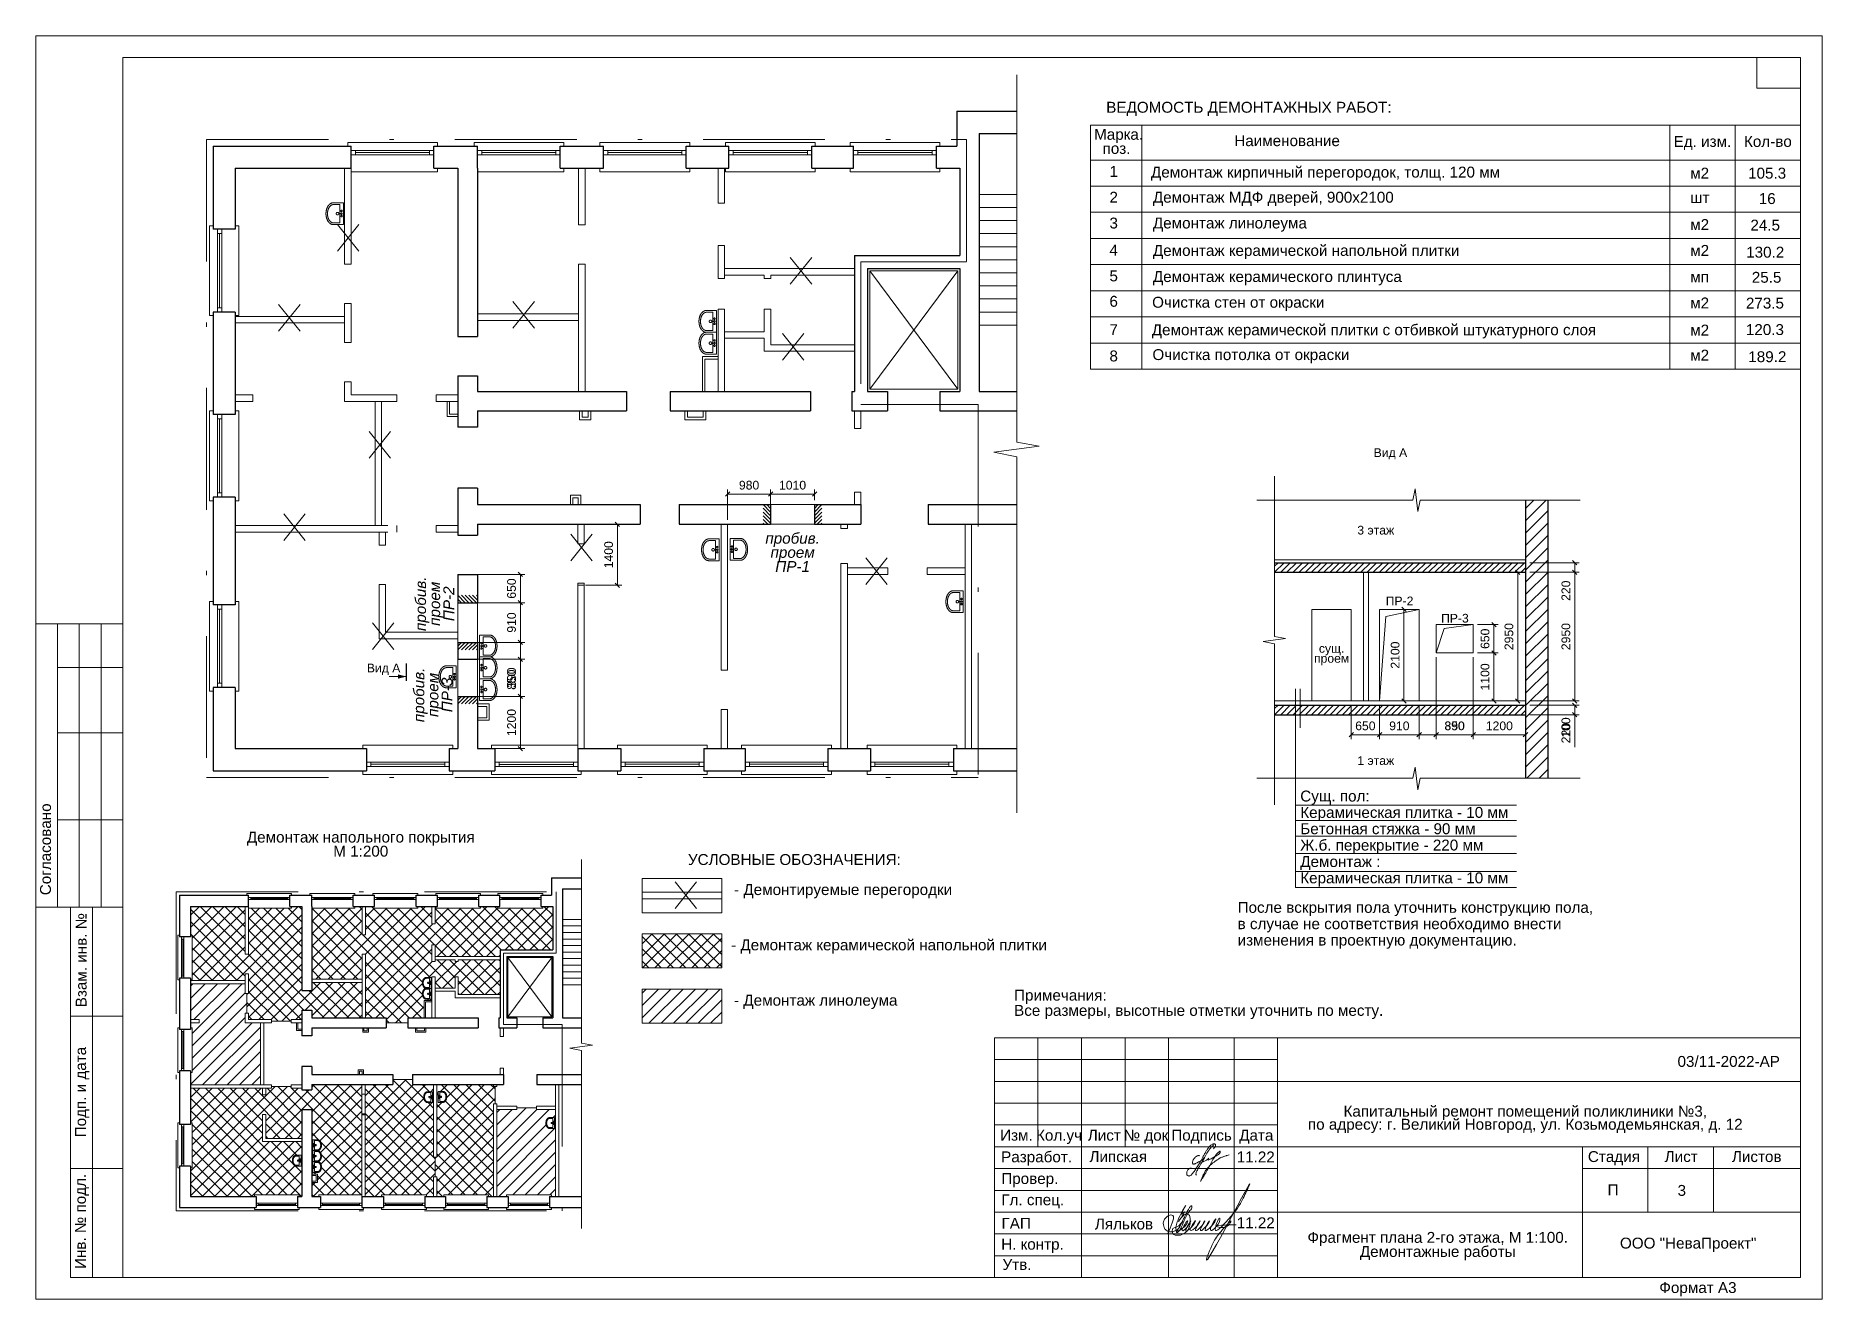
# Model space of a CAD drawing. Header units: metres. Extents: x 14591 to 15202, y 5442 to 5571.
# Drawn here: x 14722.7 to 14763.7, y 5478.8 to 5507.8 of the extents above; entities that cross this region are included whole.
import ezdxf
from ezdxf.enums import TextEntityAlignment as Align

# ---------------------------------------------------------------- set-up
doc = ezdxf.new("R2010")
doc.units = ezdxf.units.M
doc.header["$MEASUREMENT"] = 0
doc.linetypes.add('DGN Style 3', pattern=[4.89804, 3.4986, -1.39944])
doc.linetypes.add('DGN Style 4', pattern=[5.601258, 2.79888, -1.39944, 0.003499, -1.39944])
doc.layers.get('Defpoints').update_dxf_attribs({"lineweight": 0})
for name, color, linetype, lineweight in [('Level 1', 7, 'Continuous', 0), ('Level 2', 7, 'Continuous', 0), ('Level 44', 7, 'Continuous', 0), ('Level 50', 7, 'Continuous', 0), ('Level 63', 7, 'Continuous', 0), ('Стены', 7, 'Continuous', 13), ('ЧЕРТЕЖ', 7, 'Continuous', 0)]:
    doc.layers.add(name, color=color, linetype=linetype, lineweight=lineweight)
doc.styles.add('ARIAL', font='arial.ttf')
doc.styles.add('Style-Arial', font='arial.ttf')
doc.styles.add('Style-Arial IF', font='ariali.ttf')
doc.styles.add('Style-txt', font='txt.shx')
doc.dimstyles.new('100', dxfattribs={"dimtxt": 0.25, "dimasz": 0.1875, "dimexe": 0.125, "dimexo": 0.125, "dimgap": 0.0625, "dimtad": 1, "dimdec": 0, "dimlfac": 1000, "dimzin": 11, "dimdsep": 46, "dimtxsty": 'Style-txt', "dimblk": 'OBLIQUE', "dimcen": 0.09, "dimadec": 0, "dimazin": 3, "dimtfac": 1, "dimtdec": 0, "dimtmove": 0, "dimatfit": 3, "dimldrblk": 'TerminatorOpen', "dimfxl": 1, "dimfrac": 2, "dimtzin": 11, "dimlwd": 0, "dimlwe": 0, "dimarcsym": 0})

msp = doc.modelspace()

# ---------------------------------------------------------------- texts
at = {"color": 7, "lineweight": 0, "style": 'Style-Arial'}
for s, p in [('Ед. изм.', (14760.2914649, 5505.49763004)), ('Кол-во', (14761.90616484, 5505.49763004))]:
    msp.add_text(s, height=0.25, dxfattribs=at).set_placement(p, align=Align.TOP_LEFT)
at = {"color": 7, "lineweight": 13, "style": 'Style-Arial'}
for s, p in [('1', (14747.34424721, 5504.80946977)), ('2', (14747.34424721, 5504.21679294)), ('3', (14747.34424721, 5503.62411611)), ('4', (14747.34424721, 5503.00365756)), ('5', (14747.34424721, 5502.41098073)), ('6', (14747.34424721, 5501.82756448)), ('7', (14747.34424721, 5501.17700906)), ('8', (14747.34424721, 5500.57334165)), ('3', (14760.38189844, 5481.42212319)), ('Ляльков', (14747.00934884, 5480.6511293))]:
    msp.add_text(s, height=0.25, dxfattribs=at).set_placement(p, align=Align.TOP_LEFT)
at = {"color": 7, "linetype": 'Continuous', "lineweight": 0, "style": 'Style-Arial'}
for s, p in [('Демонтаж керамической плитки с отбивкой штукатурного слоя ', (14748.31547146, 5501.17460682)), ('Очистка потолка от окраски ', (14748.33027201, 5500.60460016)), ('03/11-2022-АР', (14760.38112354, 5484.38243262))]:
    msp.add_text(s, height=0.25, dxfattribs=at).set_placement(p, align=Align.TOP_LEFT)
at = {"color": 18, "linetype": 'Continuous', "lineweight": 13, "true_color": 0x000000, "style": 'ARIAL'}
for s, p in [('УСЛОВНЫЕ ОБОЗНАЧЕНИЯ:', (14740.11345976, 5489.01598289)), ('11.22', (14750.70077839, 5482.19016211)), ('П', (14758.90108152, 5481.43308009)), ('11.22', (14750.70077839, 5480.67770663))]:
    msp.add_text(s, height=0.25, dxfattribs=at).set_placement(p, align=Align.TOP_CENTER)
at = {"color": 7, "linetype": 'Continuous', "lineweight": 0, "style": 'Style-Arial'}
msp.add_text('Липская', height=0.25, dxfattribs=at).set_placement((14747.54722826, 5482.19799699), align=Align.TOP_CENTER)
at = {"color": 7, "lineweight": 0, "char_height": 0.25, "attachment_point": 1, "style": 'Style-Arial'}
for s, insert, width, line_spacing_factor in [('ВЕДОМОСТЬ ДЕМОНТАЖНЫХ РАБОТ:', (14747.270282, 5506.28147051), 13.7740480915, 0.6), ('Марка.\\P  поз.', (14746.9920825, 5505.66067938), 1.8758057983, 0.776524), ('Наименование', (14750.20841702, 5505.51486058), 4.3814304303, 0.6)]:
    msp.add_mtext(s, dxfattribs=dict(at, insert=insert, width=width, line_spacing_factor=line_spacing_factor))
at = {"color": 7, "linetype": 'Continuous', "lineweight": 13, "style": 'Style-Arial'}
for s, insert, char_height, attachment_point, line_spacing_factor in [('Демонтаж МДФ дверей, 900х2100\\P', (14748.34062315, 5504.21642615), 0.25, 1, 0.6), ('Демонтаж линолеума ', (14748.34062315, 5503.62544859), 0.25, 1, 0.6), ('Демонтаж керамической напольной плитки', (14748.34062315, 5502.995889), 0.25, 1, 0.6), ('Демонтаж керамического плинтуса', (14748.34062315, 5502.395889), 0.25, 1, 0.6), ('Очистка стен от окраски ', (14748.32340793, 5501.80625435), 0.25, 1, 0.6), ('3 этаж', (14753.45538342, 5496.44924688), 0.2, 5, 0.84), ('сущ.\\Pпроем', (14752.44312912, 5493.59249998), 0.2, 5, 0.684512), ('1 этаж', (14753.45538342, 5491.16104922), 0.2, 5, 0.84), ('После вскрытия пола уточнить конструкцию пола, \\Pв случае не соответствия необходимо внести \\Pизменения в проектную документацию.', (14750.28500352, 5487.91784077), 0.25, 1, 0.9), ('Фрагмент плана 2-го этажа, М 1:100. \\PДемонтажные работы ', (14754.87753725, 5480.01941615), 0.25, 5, 0.776524)]:
    msp.add_mtext(s, dxfattribs=dict(at, insert=insert, char_height=char_height, attachment_point=attachment_point, line_spacing_factor=line_spacing_factor))
at = {"color": 7, "linetype": 'Continuous', "lineweight": 0, "insert": (14740.07296336, 5495.94117463), "char_height": 0.25, "attachment_point": 5, "line_spacing_factor": 0.776524, "style": 'Style-Arial IF'}
msp.add_mtext('пробив. \\Pпроем\\PПР-1', dxfattribs=at)
at = {"color": 7, "linetype": 'Continuous', "lineweight": 0, "char_height": 0.25, "attachment_point": 5, "rotation": 90, "line_spacing_factor": 0.776524, "style": 'Style-Arial IF'}
for s, insert in [('пробив. \\Pпроем\\PПР-2', (14731.85815935, 5494.76060139)), ('пробив. \\Pпроем\\PПР-3', (14731.82046557, 5492.66905131))]:
    msp.add_mtext(s, dxfattribs=dict(at, insert=insert))
at = {"linetype": 'Continuous', "lineweight": 0, "insert": (14756.88667609, 5482.92722035), "char_height": 0.25, "attachment_point": 5, "line_spacing_factor": 0.72, "style": 'Style-Arial'}
msp.add_mtext('Капитальный ремонт помещений поликлиники №3, \\Pпо адресу: г. Великий Новгород, ул. Козьмодемьянская, д. 12', dxfattribs=at)
at = {"layer": 'Level 2', "color": 7, "linetype": 'Continuous', "lineweight": 13, "style": 'Style-Arial'}
for p in [(14753.79243577, 5498.23032543), (14730.68604422, 5493.28744603)]:
    msp.add_text('Вид А', height=0.2, dxfattribs=at).set_placement(p, align=Align.MIDDLE_CENTER)
at = {"layer": 'Level 44', "color": 7, "linetype": 'Continuous', "lineweight": 0, "style": 'Style-Arial'}
for s, height, p in [('м2', 0.25, (14760.88889697, 5504.64391353)), ('105.3', 0.25, (14762.43716403, 5504.64391353)), ('шт', 0.25, (14760.8932352, 5504.08133708)), ('16', 0.25, (14762.43909213, 5504.06059026)), ('м2', 0.25, (14760.88889697, 5503.4647224)), ('24.5', 0.25, (14762.39323303, 5503.45184687)), ('м2', 0.25, (14760.88889697, 5502.87093602)), ('130.2', 0.25, (14762.39323303, 5502.83040735)), ('мп', 0.25, (14760.88889697, 5502.26513699)), ('м2', 0.25, (14760.88889697, 5501.66513699)), ('273.5', 0.25, (14762.38687935, 5501.6619572)), ('м2', 0.25, (14760.88889697, 5501.04266432)), ('120.3', 0.25, (14762.38687935, 5501.05430294)), ('м2', 0.25, (14760.88889697, 5500.46726757)), ('ПР-2', 0.2, (14754.00175431, 5494.82576743)), ('ПР-3', 0.2, (14755.27207936, 5494.42928366))]:
    msp.add_text(s, height=height, dxfattribs=at).set_placement(p, align=Align.MIDDLE_CENTER)
at = {"layer": 'Level 63', "color": 7, "linetype": 'Continuous', "lineweight": 13, "style": 'Style-Arial'}
for s, p in [('Демонтаж кирпичный перегородок, толщ. 120 мм', (14752.30347633, 5504.66871698)), ('- Демонтируемые перегородки', (14741.23241648, 5488.2013556)), ('- Демонтаж керамической напольной плитки', (14742.28516096, 5486.93149412)), ('- Демонтаж линолеума ', (14740.65205735, 5485.66163265))]:
    msp.add_text(s, height=0.25, dxfattribs=at).set_placement(p, align=Align.MIDDLE_CENTER)
at = {"layer": 'Level 63', "color": 7, "linetype": 'Continuous', "lineweight": 0, "insert": (14751.72277889, 5490.47307985), "char_height": 0.25, "attachment_point": 1, "line_spacing_factor": 0.9, "style": 'Style-Arial'}
msp.add_mtext('Сущ. пол:\\PКерамическая плитка - 10 мм\\PБетонная стяжка - 90 мм\\PЖ.б. перекрытие - 220 мм', dxfattribs=at)
at = {"layer": 'Level 63', "color": 7, "linetype": 'Continuous', "lineweight": 13, "char_height": 0.25, "style": 'Style-Arial'}
for s, insert, attachment_point, line_spacing_factor in [('Демонтаж напольного покрытия \\PМ 1:200', (14730.16236125, 5489.24303556), 5, 0.776524), ('Примечания:\\PВсе размеры, высотные отметки уточнить по месту.', (14745.15553457, 5485.90355885), 1, 0.84)]:
    msp.add_mtext(s, dxfattribs=dict(at, insert=insert, attachment_point=attachment_point, line_spacing_factor=line_spacing_factor))
at = {"layer": 'Level 63', "color": 5, "linetype": 'Continuous', "lineweight": 0, "insert": (14751.72277889, 5488.96963426), "char_height": 0.25, "attachment_point": 1, "line_spacing_factor": 0.9, "style": 'Style-Arial'}
msp.add_mtext('Демонтаж :\\PКерамическая плитка - 10 мм', dxfattribs=at)
at = {"layer": 'Стены', "color": 7, "linetype": 'Continuous', "lineweight": 30, "style": 'Style-Arial'}
msp.add_text('25.5', height=0.25, dxfattribs=at).set_placement((14762.42517523, 5502.25435229), align=Align.MIDDLE_CENTER)
at = {"layer": 'Стены', "color": 7, "linetype": 'Continuous', "lineweight": 13, "style": 'Style-Arial'}
msp.add_text('189.2', height=0.25, dxfattribs=at).set_placement((14762.44225975, 5500.43132035), align=Align.MIDDLE_CENTER)

# ---------------------------------------------------------------- blocks, each defined once
blk = doc.blocks.new('*U50')
at = {"layer": 'Стены', "color": 7, "linetype": 'Continuous', "lineweight": 0}
for p, q in [((-1.03, 0.335), (1.03, 0.335)), ((-1.03, 0.255), (-1.03, 0.335)), ((0.85, 0.155), (-0.85, 0.155)), ((0.85, 0.105), (-0.85, 0.105)), ((0.85, 0.055), (-0.85, 0.055)), ((1.03, 0.255), (1.03, 0.335)), ((-0.95, -0.335), (1.03, -0.335)), ((1.03, -0.335), (1.03, -0.255))]:
    blk.add_line(p, q, dxfattribs=at)
at = {"layer": 'Стены', "color": 7, "linetype": 'Continuous', "lineweight": 30}
for p, q in [((-0.95, -0.255), (-0.95, 0.255)), ((0.95, -0.255), (0.95, 0.255))]:
    blk.add_line(p, q, dxfattribs=at)
at = {"layer": 'Стены', "color": 7, "linetype": 'Continuous', "lineweight": 13, "flags": 128}
for points in [[(-0.95, 0.155), (-0.85, 0.155), (-0.85, 0.055), (-0.95, 0.055), (-0.95, 0.155)], [(0.85, 0.155), (0.95, 0.155), (0.95, 0.055), (0.85, 0.055), (0.85, 0.155)]]:
    blk.add_lwpolyline(points, close=True, dxfattribs=at)
blk = doc.blocks.new('*U54')
at = {"layer": 'Стены', "color": 7, "linetype": 'Continuous', "lineweight": 0}
for p, q in [((-0.335, -1.03), (-0.335, 1.03)), ((-0.255, 1.03), (-0.335, 1.03)), ((-0.155, 0.85), (-0.155, -0.85)), ((-0.105, 0.85), (-0.105, -0.85)), ((-0.055, 0.85), (-0.055, -0.85)), ((0.335, 1.03), (0.255, 1.03)), ((0.335, -1.03), (0.335, 1.03)), ((-0.255, -1.03), (-0.335, -1.03)), ((0.255, -1.03), (0.335, -1.03))]:
    blk.add_line(p, q, dxfattribs=at)
at = {"layer": 'Стены', "color": 7, "linetype": 'Continuous', "lineweight": 30}
for p, q in [((0.255, 0.95), (-0.255, 0.95)), ((0.255, -0.95), (-0.255, -0.95))]:
    blk.add_line(p, q, dxfattribs=at)
at = {"layer": 'Стены', "color": 7, "linetype": 'Continuous', "lineweight": 13, "flags": 128}
for points in [[(-0.155, 0.85), (-0.155, 0.95), (-0.055, 0.95), (-0.055, 0.85), (-0.155, 0.85)], [(-0.155, -0.95), (-0.155, -0.85), (-0.055, -0.85), (-0.055, -0.95), (-0.155, -0.95)]]:
    blk.add_lwpolyline(points, close=True, dxfattribs=at)
blk = doc.blocks.new('ум6_1')
at = {"color": 5, "linetype": 'DGN Style 3', "lineweight": 0}
for p, q in [((-0.325, 0), (-0.325, -0.306)), ((0.325, 0), (-0.325, 0)), ((0.325, -0.306), (0.325, 0)), ((-0.274, -0.103), (-0.274, -0.294)), ((0.275, -0.103), (-0.274, -0.103)), ((0.275, -0.294), (0.275, -0.103))]:
    blk.add_line(p, q, dxfattribs=at)
for centre, radius in [((-0.082, -0.054), 0.0217), ((-0.001, -0.176), 0.0383), ((-0.001, -0.054), 0.0217), ((0.074, -0.054), 0.0217)]:
    blk.add_circle(centre, radius, dxfattribs=at)
for centre, radius, start, end in [((-0.18, -0.306), 0.145, 180, 212.1154), ((-0.094, -0.251), 0.247, 212.1154, 236.5784), ((-0.151, -0.294), 0.122, 180, 212.1154), ((-0.079, -0.248), 0.208, 212.1154, 236.5784), ((-0.037, -0.165), 0.35, 236.5784, 254.7118), ((-0.031, -0.175), 0.295, 236.5784, 254.7118), ((0, -0.029), 0.491, 254.7118, 270), ((0.001, -0.061), 0.414, 254.7118, 270), ((0, -0.029), 0.491, 270, 285.2882), ((0.001, -0.061), 0.414, 270, 285.2882), ((0.032, -0.175), 0.295, 285.2882, 303.4216), ((0.037, -0.165), 0.35, 285.2882, 303.4216), ((0.08, -0.248), 0.208, 303.4216, 327.8846), ((0.094, -0.251), 0.247, 303.4216, 327.8846), ((0.153, -0.294), 0.122, 327.8846, 0), ((0.18, -0.306), 0.145, 327.8846, 0)]:
    blk.add_arc(centre, radius, start, end, dxfattribs=at)
blk = doc.blocks.new('_Oblique')
at = {"color": 0, "linetype": 'ByBlock', "lineweight": -2}
blk.add_line((0.5, 0.5), (-0.5, -0.5), dxfattribs=at)
blk = doc.blocks.new('*D151')
at = {"color": 7, "linetype": 'Continuous', "lineweight": 0, "transparency": 16777216}
for p, q in [((14752.892, 5492.433), (14752.892, 5491.656)), ((14753.542, 5492.433), (14753.542, 5491.656))]:
    blk.add_line(p, q, dxfattribs=at)
at = {"color": 0, "linetype": 'Continuous', "lineweight": 0, "transparency": 16777216}
blk.add_line((14752.892, 5491.756), (14753.542, 5491.756), dxfattribs=at)
at = {"layer": 'Defpoints', "color": 0, "linetype": 'Continuous', "lineweight": 40, "transparency": 16777216}
for p in [(14752.892, 5492.533), (14753.542, 5492.533), (14753.542, 5491.756)]:
    blk.add_point(p, dxfattribs=at)
at = {"color": 0, "linetype": 'Continuous', "lineweight": 0, "transparency": 16777216, "xscale": 0.1, "yscale": 0.1, "zscale": 0.1, "rotation": 180}
blk.add_blockref('_Oblique', (14752.892, 5491.756), dxfattribs=at)
at = {"color": 0, "linetype": 'Continuous', "lineweight": 0, "transparency": 16777216, "xscale": 0.1, "yscale": 0.1, "zscale": 0.1}
blk.add_blockref('_Oblique', (14753.542, 5491.756), dxfattribs=at)
at = {"color": 0, "linetype": 'Continuous', "lineweight": 0, "transparency": 16777216, "insert": (14753.217, 5491.958), "char_height": 0.2, "attachment_point": 5, "style": 'Style-Arial'}
blk.add_mtext('650', dxfattribs=at)
blk = doc.blocks.new('TerminatorOpen')
at = {"color": 0, "linetype": 'ByBlock', "lineweight": -2}
for q in [(-1, 0.5), (-1, 0), (-1, -0.5)]:
    blk.add_line((0, 0), q, dxfattribs=at)
blk = doc.blocks.new('*D152')
at = {"color": 7, "linetype": 'Continuous', "lineweight": 0, "transparency": 16777216}
for p, q in [((14753.542, 5492.433), (14753.542, 5491.656)), ((14754.452, 5492.433), (14754.452, 5491.656))]:
    blk.add_line(p, q, dxfattribs=at)
at = {"color": 0, "linetype": 'Continuous', "lineweight": 0, "transparency": 16777216}
blk.add_line((14753.542, 5491.756), (14754.452, 5491.756), dxfattribs=at)
at = {"layer": 'Defpoints', "color": 0, "linetype": 'Continuous', "lineweight": 40, "transparency": 16777216}
for p in [(14753.542, 5492.533), (14754.452, 5492.533), (14754.452, 5491.756)]:
    blk.add_point(p, dxfattribs=at)
at = {"color": 0, "linetype": 'Continuous', "lineweight": 0, "transparency": 16777216, "xscale": 0.1, "yscale": 0.1, "zscale": 0.1, "rotation": 180}
blk.add_blockref('_Oblique', (14753.542, 5491.756), dxfattribs=at)
at = {"color": 0, "linetype": 'Continuous', "lineweight": 0, "transparency": 16777216, "xscale": 0.1, "yscale": 0.1, "zscale": 0.1}
blk.add_blockref('_Oblique', (14754.452, 5491.756), dxfattribs=at)
at = {"color": 0, "linetype": 'Continuous', "lineweight": 0, "transparency": 16777216, "insert": (14753.997, 5491.958), "char_height": 0.2, "attachment_point": 5, "style": 'Style-Arial'}
blk.add_mtext('910', dxfattribs=at)
blk = doc.blocks.new('*D153')
at = {"color": 7, "linetype": 'Continuous', "lineweight": 0, "transparency": 16777216}
for p, q in [((14754.842, 5493.533), (14754.842, 5491.656)), ((14754.452, 5492.433), (14754.452, 5491.656))]:
    blk.add_line(p, q, dxfattribs=at)
at = {"color": 0, "linetype": 'Continuous', "lineweight": 0, "transparency": 16777216}
for p, q in [((14754.452, 5491.756), (14754.842, 5491.756)), ((14754.842, 5491.756), (14755.583, 5491.756))]:
    blk.add_line(p, q, dxfattribs=at)
at = {"layer": 'Defpoints', "color": 0, "linetype": 'Continuous', "lineweight": 40, "transparency": 16777216}
for p in [(14754.842, 5493.633), (14754.452, 5492.533), (14754.842, 5491.756)]:
    blk.add_point(p, dxfattribs=at)
at = {"color": 0, "linetype": 'Continuous', "lineweight": 0, "transparency": 16777216, "xscale": 0.1, "yscale": 0.1, "zscale": 0.1, "rotation": 180}
blk.add_blockref('_Oblique', (14754.452, 5491.756), dxfattribs=at)
at = {"color": 0, "linetype": 'Continuous', "lineweight": 0, "transparency": 16777216, "xscale": 0.1, "yscale": 0.1, "zscale": 0.1}
blk.add_blockref('_Oblique', (14754.842, 5491.756), dxfattribs=at)
at = {"color": 0, "linetype": 'Continuous', "lineweight": 0, "transparency": 16777216, "insert": (14755.263, 5491.958), "char_height": 0.2, "attachment_point": 5, "style": 'Style-Arial'}
blk.add_mtext('390', dxfattribs=at)
blk = doc.blocks.new('*D154')
at = {"color": 7, "linetype": 'Continuous', "lineweight": 0, "transparency": 16777216}
for p, q in [((14754.842, 5493.533), (14754.842, 5491.656)), ((14755.692, 5493.533), (14755.692, 5491.656))]:
    blk.add_line(p, q, dxfattribs=at)
at = {"color": 0, "linetype": 'Continuous', "lineweight": 0, "transparency": 16777216}
blk.add_line((14755.692, 5491.756), (14754.842, 5491.756), dxfattribs=at)
at = {"layer": 'Defpoints', "color": 0, "linetype": 'Continuous', "lineweight": 40, "transparency": 16777216}
for p in [(14754.842, 5493.633), (14755.692, 5493.633), (14754.842, 5491.756)]:
    blk.add_point(p, dxfattribs=at)
at = {"color": 0, "linetype": 'Continuous', "lineweight": 0, "transparency": 16777216, "xscale": 0.1, "yscale": 0.1, "zscale": 0.1, "rotation": 180}
blk.add_blockref('_Oblique', (14754.842, 5491.756), dxfattribs=at)
at = {"color": 0, "linetype": 'Continuous', "lineweight": 0, "transparency": 16777216, "xscale": 0.1, "yscale": 0.1, "zscale": 0.1}
blk.add_blockref('_Oblique', (14755.692, 5491.756), dxfattribs=at)
at = {"color": 0, "linetype": 'Continuous', "lineweight": 0, "transparency": 16777216, "insert": (14755.267, 5491.958), "char_height": 0.2, "attachment_point": 5, "style": 'Style-Arial'}
blk.add_mtext('850', dxfattribs=at)
blk = doc.blocks.new('*D155')
at = {"color": 7, "linetype": 'Continuous', "lineweight": 0, "transparency": 16777216}
for p, q in [((14755.792, 5494.283), (14756.266, 5494.283)), ((14755.792, 5493.633), (14756.266, 5493.633))]:
    blk.add_line(p, q, dxfattribs=at)
at = {"color": 0, "linetype": 'Continuous', "lineweight": 0, "transparency": 16777216}
blk.add_line((14756.166, 5494.283), (14756.166, 5493.633), dxfattribs=at)
at = {"layer": 'Defpoints', "color": 0, "linetype": 'Continuous', "lineweight": 40, "transparency": 16777216}
for p in [(14755.692, 5494.283), (14755.692, 5493.633), (14756.166, 5493.633)]:
    blk.add_point(p, dxfattribs=at)
at = {"color": 0, "linetype": 'Continuous', "lineweight": 0, "transparency": 16777216, "xscale": 0.1, "yscale": 0.1, "zscale": 0.1}
for p, rotation in [((14756.166, 5494.283), 90), ((14756.166, 5493.633), 270)]:
    blk.add_blockref('_Oblique', p, dxfattribs=dict(at, rotation=rotation))
at = {"color": 0, "linetype": 'Continuous', "lineweight": 0, "transparency": 16777216, "insert": (14755.964, 5493.958), "char_height": 0.2, "attachment_point": 5, "rotation": 90, "style": 'Style-Arial'}
blk.add_mtext('650', dxfattribs=at)
blk = doc.blocks.new('*D156')
at = {"color": 7, "linetype": 'Continuous', "lineweight": 0, "transparency": 16777216}
for p, q in [((14755.792, 5493.633), (14756.266, 5493.633)), ((14755.835, 5492.533), (14756.266, 5492.533))]:
    blk.add_line(p, q, dxfattribs=at)
at = {"color": 0, "linetype": 'Continuous', "lineweight": 0, "transparency": 16777216}
blk.add_line((14756.166, 5493.633), (14756.166, 5492.533), dxfattribs=at)
at = {"layer": 'Defpoints', "color": 0, "linetype": 'Continuous', "lineweight": 40, "transparency": 16777216}
for p in [(14755.692, 5493.633), (14755.735, 5492.533), (14756.166, 5492.533)]:
    blk.add_point(p, dxfattribs=at)
at = {"color": 0, "linetype": 'Continuous', "lineweight": 0, "transparency": 16777216, "xscale": 0.1, "yscale": 0.1, "zscale": 0.1}
for p, rotation in [((14756.166, 5493.633), 90), ((14756.166, 5492.533), 270)]:
    blk.add_blockref('_Oblique', p, dxfattribs=dict(at, rotation=rotation))
at = {"color": 0, "linetype": 'Continuous', "lineweight": 0, "transparency": 16777216, "insert": (14755.964, 5493.083), "char_height": 0.2, "attachment_point": 5, "rotation": 90, "style": 'Style-Arial'}
blk.add_mtext('1100', dxfattribs=at)
blk = doc.blocks.new('*D157')
at = {"color": 7, "linetype": 'Continuous', "lineweight": 0, "transparency": 16777216}
for p, q in [((14756.792, 5495.483), (14756.615, 5495.483)), ((14756.792, 5492.533), (14756.615, 5492.533))]:
    blk.add_line(p, q, dxfattribs=at)
at = {"color": 0, "linetype": 'Continuous', "lineweight": 0, "transparency": 16777216}
blk.add_line((14756.715, 5492.533), (14756.715, 5495.483), dxfattribs=at)
at = {"layer": 'Defpoints', "color": 0, "linetype": 'Continuous', "lineweight": 40, "transparency": 16777216}
for p in [(14756.715, 5495.483), (14756.892, 5495.483), (14756.892, 5492.533)]:
    blk.add_point(p, dxfattribs=at)
at = {"color": 0, "linetype": 'Continuous', "lineweight": 0, "transparency": 16777216, "xscale": 0.1, "yscale": 0.1, "zscale": 0.1}
for p, rotation in [((14756.715, 5495.483), 90), ((14756.715, 5492.533), 270)]:
    blk.add_blockref('_Oblique', p, dxfattribs=dict(at, rotation=rotation))
at = {"color": 0, "linetype": 'Continuous', "lineweight": 0, "transparency": 16777216, "insert": (14756.513, 5494.008), "char_height": 0.2, "attachment_point": 5, "rotation": 90, "style": 'Style-Arial'}
blk.add_mtext('2950', dxfattribs=at)
blk = doc.blocks.new('*U150')
at = {"layer": 'Level 50', "color": 7, "linetype": 'Continuous', "lineweight": 0}
for p, q in [((-20.487, 14.5), (20.513, 14.5)), ((-20.487, -14.5), (-20.487, 14.5)), ((20.513, 14.5), (20.513, -14.5)), ((20.513, -14.5), (-20.487, -14.5))]:
    blk.add_line(p, q, dxfattribs=at)
at = {"layer": 'Level 50', "color": 7, "linetype": 'Continuous', "lineweight": 13}
for p, q in [((-18.487, 14), (20.013, 14)), ((-18.487, 14), (-18.487, -14)), ((19.013, 14), (19.013, 13.3)), ((20.013, 14), (20.013, -14)), ((19.013, 13.3), (20.013, 13.3)), ((-18.926, -14), (20.013, -14))]:
    blk.add_line(p, q, dxfattribs=at)
at = {"layer": 'Level 63', "color": 7, "linetype": 'Continuous', "lineweight": 13}
for p, q in [((-20.487, 1), (-18.487, 1)), ((-20.487, 1), (-20.487, -5.5)), ((-19.987, 1), (-19.987, -5.5)), ((-19.487, 1), (-19.487, -5.5)), ((-18.987, 1), (-18.987, -5.5)), ((-19.987, 0), (-18.487, 0)), ((-19.987, -1.5), (-18.487, -1.5)), ((-19.987, -3.5), (-18.487, -3.5)), ((-20.487, -5.5), (-18.487, -5.5)), ((-19.687, -5.5), (-18.487, -5.5)), ((-19.187, -14), (-19.187, -5.5)), ((-19.687, -8), (-18.487, -8)), ((1.513, -8.5), (20.013, -8.5)), ((1.513, -8.5), (1.513, -14)), ((2.513, -8.5), (2.513, -11)), ((3.513, -8.5), (3.513, -14)), ((4.513, -8.5), (4.513, -11)), ((5.513, -8.5), (5.513, -14)), ((7.013, -8.5), (7.013, -14)), ((8.013, -8.5), (8.013, -14)), ((8.013, -9.5), (20.013, -9.5)), ((1.513, -10.5), (8.013, -10.5)), ((1.513, -11), (8.013, -11)), ((8.013, -11), (20.013, -11)), ((-19.687, -11.5), (-18.487, -11.5)), ((15.013, -11.5), (20.013, -11.5)), ((8.013, -12.5), (20.013, -12.5))]:
    blk.add_line(p, q, dxfattribs=at)
at = {"layer": 'Level 63', "color": 7, "linetype": 'Continuous', "lineweight": 0}
for p, q in [((1.513, -9), (8.013, -9)), ((1.513, -9.5), (8.013, -9.5)), ((1.513, -10), (8.013, -10)), ((1.513, -11.5), (8.013, -11.5)), ((1.513, -12), (8.013, -12)), ((1.513, -12.5), (8.013, -12.5)), ((1.513, -13), (8.013, -13)), ((1.513, -13.5), (8.013, -13.5))]:
    blk.add_line(p, q, dxfattribs=at)
at = {"layer": 'Level 63', "color": 7, "linetype": 'Continuous', "lineweight": 13, "flags": 128}
for points in [[(-18.487, -14), (-19.687, -14), (-19.687, -5.5)], [(15.013, -11), (15.013, -14)], [(16.513, -11), (16.513, -12.5)], [(18.013, -11), (18.013, -12.5)]]:
    blk.add_lwpolyline(points, dxfattribs=at)
at = {"layer": 'Level 63', "color": 7, "linetype": 'Continuous', "lineweight": 0, "style": 'Style-Arial'}
for s, p in [('Согласовано', (-20.263, -4.173)), ('Взам. инв. №', (-19.445, -6.716)), ('Подп. и дата', (-19.457, -9.745)), ('Инв. № подл.', (-19.462, -12.713))]:
    blk.add_text(s, height=0.25002, rotation=90, dxfattribs=at).set_placement(p, align=Align.MIDDLE_CENTER)
for s, p in [('Изм.', (2.02, -10.735)), ('Кол.уч', (2.997, -10.735)), ('Лист', (4.036, -10.735)), ('№ док', (4.994, -10.735)), ('Подпись', (6.268, -10.735)), ('Дата', (7.524, -10.735)), ('Разработ.', (2.482, -11.231)), ('Стадия', (15.731, -11.225)), ('Лист', (17.276, -11.225)), ('Листов', (19.009, -11.225)), ('Провер.', (2.327, -11.729)), ('Гл. спец.', (2.393, -12.216)), ('ГАП', (2.014, -12.757)), ('Н. контр.', (2.388, -13.235)), ('ООО "НеваПроект"', (17.436, -13.211)), ('Утв.', (2.032, -13.702)), ('Формат А3', (17.66, -14.231))]:
    blk.add_text(s, height=0.25, dxfattribs=at).set_placement(p, align=Align.MIDDLE_CENTER)
blk = doc.blocks.new('формат_А3')
at = {"layer": 'Level 50', "color": 7, "linetype": 'Continuous', "lineweight": 13}
blk.add_blockref('*U150', (20.487, -14.5), dxfattribs=at)
blk = doc.blocks.new('*U192')
at = {"color": 5, "linetype": 'Continuous', "lineweight": 13}
for p, q in [((-0.246, 0.306), (0.246, -0.306)), ((-0.246, -0.306), (0.246, 0.306))]:
    blk.add_line(p, q, dxfattribs=at)
blk = doc.blocks.new('*D193')
at = {"color": 7, "linetype": 'Continuous', "lineweight": 0, "transparency": 16777216}
for p, q in [((14735.392, 5496.586), (14736.153, 5496.586)), ((14735.317, 5495.186), (14736.153, 5495.186))]:
    blk.add_line(p, q, dxfattribs=at)
at = {"color": 0, "linetype": 'Continuous', "lineweight": 0, "transparency": 16777216}
blk.add_line((14736.053, 5496.586), (14736.053, 5495.186), dxfattribs=at)
at = {"layer": 'Defpoints', "color": 0, "linetype": 'Continuous', "lineweight": 40, "transparency": 16777216}
for p in [(14735.292, 5496.586), (14735.217, 5495.186), (14736.053, 5495.186)]:
    blk.add_point(p, dxfattribs=at)
at = {"color": 0, "linetype": 'Continuous', "lineweight": 0, "transparency": 16777216, "xscale": 0.1, "yscale": 0.1, "zscale": 0.1}
for p, rotation in [((14736.053, 5496.586), 90), ((14736.053, 5495.186), 270)]:
    blk.add_blockref('_Oblique', p, dxfattribs=dict(at, rotation=rotation))
at = {"color": 0, "linetype": 'Continuous', "lineweight": 0, "transparency": 16777216, "insert": (14735.851, 5495.886), "char_height": 0.2, "attachment_point": 5, "rotation": 90, "style": 'Style-Arial'}
blk.add_mtext('1400', dxfattribs=at)
blk = doc.blocks.new('*U194')
at = {"layer": 'Level 1', "color": 5, "linetype": 'Continuous', "lineweight": 0}
for points, knots in [([(0.306, 0.776), (0.338, 0.808), (0.397, 0.875), (0.429, 0.933), (0.429, 0.965), (0.42, 1.007), (0.389, 1.038), (0.332, 1.045), (0.263, 1.027), (0.213, 1.007), (0.118, 0.929), (0.06, 0.874), (-0.031, 0.753), (-0.11, 0.623), (-0.214, 0.445), (-0.303, 0.264), (-0.383, 0.11), (-0.478, -0.059), (-0.639, -0.303), (-0.752, -0.465), (-0.872, -0.638), (-0.988, -0.735), (-1.017, -0.735), (-1.061, -0.743), (-1.139, -0.715), (-1.158, -0.689), (-1.176, -0.645), (-1.176, -0.576), (-1.169, -0.519), (-1.149, -0.433), (-1.081, -0.354), (-1.035, -0.336), (-0.993, -0.308), (-0.956, -0.297), (-0.92, -0.293), (-0.909, -0.307), (-0.916, -0.318)], [0, 0, 0, 0, 0.032258, 0.064516, 0.096774, 0.129032, 0.16129, 0.193548, 0.225806, 0.258065, 0.290323, 0.322581, 0.354839, 0.387097, 0.419355, 0.451613, 0.483871, 0.516129, 0.548387, 0.580645, 0.612903, 0.645161, 0.677419, 0.709677, 0.741935, 0.774194, 0.806452, 0.83871, 0.870968, 0.903226, 0.935484, 0.967742, 0.983871, 0.991935, 0.995968, 1, 1, 1, 1]), ([(0.324, 0.97), (0.325, 0.97), (0.327, 0.977), (0.319, 0.976), (0.313, 0.973), (0.304, 0.967), (0.289, 0.95), (0.206, 0.881), (0.152, 0.82), (0.093, 0.753), (-0.006, 0.617), (-0.174, 0.288), (-0.312, 0.065), (-0.539, -0.325), (-0.642, -0.514), (-0.687, -0.643), (-0.64, -0.686)], [0, 0, 0, 0, 0.005306, 0.009091, 0.012718, 0.03509, 0.04357, 0.143713, 0.287425, 0.431138, 0.57485, 0.718563, 0.862275, 0.934132, 0.97006, 1, 1, 1, 1])]:
    blk.add_open_spline(points, degree=3, knots=knots, dxfattribs=at)
blk.add_open_spline([(-0.466, 0.375), (-0.477, 0.405), (-0.522, 0.405), (-0.564, 0.389), (-0.626, 0.36), (-0.677, 0.321), (-0.751, 0.252), (-0.803, 0.178), (-0.835, 0.121), (-0.851, 0.046), (-0.851, -0.036), (-0.83, -0.076), (-0.798, -0.084), (-0.77, -0.084), (-0.711, -0.062), (-0.657, -0.037), (-0.529, 0.033), (-0.308, 0.141), (-0.219, 0.237), (-0.169, 0.317), (-0.193, 0.317), (-0.298, 0.134), (-0.31, 0.076), (-0.31, 0.056), (-0.266, 0.056), (-0.23, 0.056), (-0.158, 0.094), (-0.083, 0.14), (-0.024, 0.179), (0.022, 0.211), (0.057, 0.251), (0.057, 0.266), (0.032, 0.232), (0.004, 0.173), (-0.002, 0.145), (0.03, 0.145), (0.108, 0.188), (0.241, 0.256), (0.325, 0.302), (0.438, 0.365), (0.547, 0.44), (0.612, 0.48), (0.654, 0.521), (0.679, 0.566), (0.679, 0.617), (0.679, 0.634), (0.648, 0.626), (0.594, 0.589), (0.512, 0.517), (0.448, 0.428), (0.37, 0.31), (0.317, 0.235), (0.239, 0.11), (0.158, -0.046), (0.088, -0.178), (-0.026, -0.403), (-0.22, -0.74), (-0.324, -0.893), (-0.414, -0.996), (-0.414, -1.046), (-0.377, -1.018), (-0.317, -0.817), (-0.236, -0.634), (-0.15, -0.464), (-0.087, -0.376), (0.011, -0.254), (0.138, -0.127), (0.215, -0.06), (0.339, 0.033), (0.462, 0.119), (0.577, 0.204), (0.723, 0.281), (0.876, 0.347), (1.008, 0.391), (1.08, 0.409), (1.176, 0.43)], degree=3, dxfattribs=at)
blk = doc.blocks.new('*D263')
at = {"color": 7, "linetype": 'Continuous', "lineweight": 0, "transparency": 16777216}
for p, q in [((14739.566, 5497.136), (14739.566, 5497.38)), ((14740.576, 5497.136), (14740.576, 5497.38))]:
    blk.add_line(p, q, dxfattribs=at)
at = {"color": 0, "linetype": 'Continuous', "lineweight": 0, "transparency": 16777216}
blk.add_line((14739.566, 5497.28), (14740.576, 5497.28), dxfattribs=at)
at = {"layer": 'Defpoints', "color": 0, "linetype": 'Continuous', "lineweight": 40, "transparency": 16777216}
for p in [(14739.566, 5497.036), (14740.576, 5497.28), (14740.576, 5497.036)]:
    blk.add_point(p, dxfattribs=at)
at = {"color": 0, "linetype": 'Continuous', "lineweight": 0, "transparency": 16777216, "xscale": 0.1, "yscale": 0.1, "zscale": 0.1, "rotation": 180}
blk.add_blockref('_Oblique', (14739.566, 5497.28), dxfattribs=at)
at = {"color": 0, "linetype": 'Continuous', "lineweight": 0, "transparency": 16777216, "xscale": 0.1, "yscale": 0.1, "zscale": 0.1}
blk.add_blockref('_Oblique', (14740.576, 5497.28), dxfattribs=at)
at = {"color": 0, "linetype": 'Continuous', "lineweight": 0, "transparency": 16777216, "insert": (14740.071, 5497.482), "char_height": 0.2, "attachment_point": 5, "style": 'Style-Arial'}
blk.add_mtext('1010', dxfattribs=at)
blk = doc.blocks.new('*D264')
at = {"color": 7, "linetype": 'Continuous', "lineweight": 0, "transparency": 16777216}
for p, q in [((14738.582, 5496.686), (14738.582, 5497.38)), ((14739.566, 5496.911), (14739.566, 5497.38))]:
    blk.add_line(p, q, dxfattribs=at)
at = {"color": 0, "linetype": 'Continuous', "lineweight": 0, "transparency": 16777216}
blk.add_line((14738.582, 5497.28), (14739.566, 5497.28), dxfattribs=at)
at = {"layer": 'Defpoints', "color": 0, "linetype": 'Continuous', "lineweight": 40, "transparency": 16777216}
for p in [(14739.566, 5497.28), (14738.582, 5496.586), (14739.566, 5496.811)]:
    blk.add_point(p, dxfattribs=at)
at = {"color": 0, "linetype": 'Continuous', "lineweight": 0, "transparency": 16777216, "xscale": 0.1, "yscale": 0.1, "zscale": 0.1, "rotation": 180}
blk.add_blockref('_Oblique', (14738.582, 5497.28), dxfattribs=at)
at = {"color": 0, "linetype": 'Continuous', "lineweight": 0, "transparency": 16777216, "xscale": 0.1, "yscale": 0.1, "zscale": 0.1}
blk.add_blockref('_Oblique', (14739.566, 5497.28), dxfattribs=at)
at = {"color": 0, "linetype": 'Continuous', "lineweight": 0, "transparency": 16777216, "insert": (14739.074, 5497.482), "char_height": 0.2, "attachment_point": 5, "style": 'Style-Arial'}
blk.add_mtext('980', dxfattribs=at)
blk = doc.blocks.new('*U93')
at = {"color": 5, "linetype": 'Continuous', "lineweight": 13}
for p, q in [((-0.085, 0.055), (0.084, 0.225)), ((-0.085, 0.14), (-0.001, 0.225)), ((-0.085, -0.029), (0.085, 0.141)), ((-0.085, -0.114), (0.085, 0.056)), ((-0.085, -0.199), (0.085, -0.029)), ((-0.026, -0.225), (0.085, -0.113)), ((0.059, -0.225), (0.085, -0.198))]:
    blk.add_line(p, q, dxfattribs=at)
blk = doc.blocks.new('*D265')
at = {"color": 7, "linetype": 'Continuous', "lineweight": 0, "transparency": 16777216}
for p, q in [((14732.492, 5493.486), (14733.926, 5493.486)), ((14732.492, 5492.636), (14733.926, 5492.636))]:
    blk.add_line(p, q, dxfattribs=at)
at = {"color": 0, "linetype": 'Continuous', "lineweight": 0, "transparency": 16777216}
blk.add_line((14733.826, 5492.636), (14733.826, 5493.486), dxfattribs=at)
at = {"layer": 'Defpoints', "color": 0, "linetype": 'Continuous', "lineweight": 40, "transparency": 16777216}
for p in [(14732.392, 5493.486), (14733.826, 5493.486), (14732.392, 5492.636)]:
    blk.add_point(p, dxfattribs=at)
at = {"color": 0, "linetype": 'Continuous', "lineweight": 0, "transparency": 16777216, "xscale": 0.1, "yscale": 0.1, "zscale": 0.1}
for p, rotation in [((14733.826, 5493.486), 90), ((14733.826, 5492.636), 270)]:
    blk.add_blockref('_Oblique', p, dxfattribs=dict(at, rotation=rotation))
at = {"color": 0, "linetype": 'Continuous', "lineweight": 0, "transparency": 16777216, "insert": (14733.623, 5493.019), "char_height": 0.2, "attachment_point": 5, "rotation": 90, "style": 'Style-Arial'}
blk.add_mtext('850', dxfattribs=at)
blk = doc.blocks.new('*D266')
at = {"color": 7, "linetype": 'Continuous', "lineweight": 0, "transparency": 16777216}
for p, q in [((14732.492, 5494.786), (14733.926, 5494.786)), ((14732.492, 5493.876), (14733.926, 5493.876))]:
    blk.add_line(p, q, dxfattribs=at)
at = {"color": 0, "linetype": 'Continuous', "lineweight": 0, "transparency": 16777216}
blk.add_line((14733.826, 5494.786), (14733.826, 5493.876), dxfattribs=at)
at = {"layer": 'Defpoints', "color": 0, "linetype": 'Continuous', "lineweight": 40, "transparency": 16777216}
for p in [(14732.392, 5494.786), (14732.392, 5493.876), (14733.826, 5493.876)]:
    blk.add_point(p, dxfattribs=at)
at = {"color": 0, "linetype": 'Continuous', "lineweight": 0, "transparency": 16777216, "xscale": 0.1, "yscale": 0.1, "zscale": 0.1}
for p, rotation in [((14733.826, 5494.786), 90), ((14733.826, 5493.876), 270)]:
    blk.add_blockref('_Oblique', p, dxfattribs=dict(at, rotation=rotation))
at = {"color": 0, "linetype": 'Continuous', "lineweight": 0, "transparency": 16777216, "insert": (14733.623, 5494.331), "char_height": 0.2, "attachment_point": 5, "rotation": 90, "style": 'Style-Arial'}
blk.add_mtext('910', dxfattribs=at)
blk = doc.blocks.new('*D267')
at = {"color": 7, "linetype": 'Continuous', "lineweight": 0, "transparency": 16777216}
for p, q in [((14732.492, 5493.876), (14733.926, 5493.876)), ((14732.492, 5493.486), (14733.926, 5493.486))]:
    blk.add_line(p, q, dxfattribs=at)
at = {"color": 0, "linetype": 'Continuous', "lineweight": 0, "transparency": 16777216}
for p, q in [((14733.826, 5493.876), (14733.826, 5493.486)), ((14733.826, 5493.486), (14733.826, 5492.745))]:
    blk.add_line(p, q, dxfattribs=at)
at = {"layer": 'Defpoints', "color": 0, "linetype": 'Continuous', "lineweight": 40, "transparency": 16777216}
for p in [(14732.392, 5493.876), (14732.392, 5493.486), (14733.826, 5493.486)]:
    blk.add_point(p, dxfattribs=at)
at = {"color": 0, "linetype": 'Continuous', "lineweight": 0, "transparency": 16777216, "xscale": 0.1, "yscale": 0.1, "zscale": 0.1}
for p, rotation in [((14733.826, 5493.876), 90), ((14733.826, 5493.486), 270)]:
    blk.add_blockref('_Oblique', p, dxfattribs=dict(at, rotation=rotation))
at = {"color": 0, "linetype": 'Continuous', "lineweight": 0, "transparency": 16777216, "insert": (14733.623, 5493.066), "char_height": 0.2, "attachment_point": 5, "rotation": 90, "style": 'Style-Arial'}
blk.add_mtext('390', dxfattribs=at)
blk = doc.blocks.new('*D268')
at = {"color": 7, "linetype": 'Continuous', "lineweight": 0, "transparency": 16777216}
for p, q in [((14732.492, 5495.436), (14733.926, 5495.436)), ((14732.492, 5494.786), (14733.926, 5494.786))]:
    blk.add_line(p, q, dxfattribs=at)
at = {"color": 0, "linetype": 'Continuous', "lineweight": 0, "transparency": 16777216}
blk.add_line((14733.826, 5495.436), (14733.826, 5494.786), dxfattribs=at)
at = {"layer": 'Defpoints', "color": 0, "linetype": 'Continuous', "lineweight": 40, "transparency": 16777216}
for p in [(14732.392, 5495.436), (14732.392, 5494.786), (14733.826, 5494.786)]:
    blk.add_point(p, dxfattribs=at)
at = {"color": 0, "linetype": 'Continuous', "lineweight": 0, "transparency": 16777216, "xscale": 0.1, "yscale": 0.1, "zscale": 0.1}
for p, rotation in [((14733.826, 5495.436), 90), ((14733.826, 5494.786), 270)]:
    blk.add_blockref('_Oblique', p, dxfattribs=dict(at, rotation=rotation))
at = {"color": 0, "linetype": 'Continuous', "lineweight": 0, "transparency": 16777216, "insert": (14733.623, 5495.111), "char_height": 0.2, "attachment_point": 5, "rotation": 90, "style": 'Style-Arial'}
blk.add_mtext('650', dxfattribs=at)
blk = doc.blocks.new('*U274')
at = {"layer": 'ЧЕРТЕЖ', "color": 7, "linetype": 'Continuous', "lineweight": 30}
blk.add_line((-0.2, 0.2), (0.2, 0.2), dxfattribs=at)
at = {"layer": 'ЧЕРТЕЖ', "color": 7, "linetype": 'Continuous', "lineweight": 13}
blk.add_line((-0.1, 0.2), (-0.1, -0.2), dxfattribs=at)
at = {"layer": 'ЧЕРТЕЖ', "color": 7, "linetype": 'Continuous', "lineweight": 0, "extrusion": (0, 0, -1)}
blk.add_solid([(0.1, 0.2), (0.15, 0), (0.05, 0)], dxfattribs=at)
blk = doc.blocks.new('*D275')
at = {"color": 7, "linetype": 'Continuous', "lineweight": 0, "transparency": 16777216}
for p, q in [((14754.352, 5494.633), (14754.003, 5494.633)), ((14754.352, 5492.533), (14754.003, 5492.533))]:
    blk.add_line(p, q, dxfattribs=at)
at = {"color": 0, "linetype": 'Continuous', "lineweight": 0, "transparency": 16777216}
blk.add_line((14754.103, 5494.633), (14754.103, 5492.533), dxfattribs=at)
at = {"layer": 'Defpoints', "color": 0, "linetype": 'Continuous', "lineweight": 40, "transparency": 16777216}
for p in [(14754.452, 5494.633), (14754.103, 5492.533), (14754.452, 5492.533)]:
    blk.add_point(p, dxfattribs=at)
at = {"color": 0, "linetype": 'Continuous', "lineweight": 0, "transparency": 16777216, "xscale": 0.1, "yscale": 0.1, "zscale": 0.1}
for p, rotation in [((14754.103, 5494.633), 90), ((14754.103, 5492.533), 270)]:
    blk.add_blockref('_Oblique', p, dxfattribs=dict(at, rotation=rotation))
at = {"color": 0, "linetype": 'Continuous', "lineweight": 0, "transparency": 16777216, "insert": (14753.901, 5493.583), "char_height": 0.2, "attachment_point": 5, "rotation": 90, "style": 'Style-Arial'}
blk.add_mtext('2100', dxfattribs=at)
blk = doc.blocks.new('*D276')
at = {"color": 7, "linetype": 'Continuous', "lineweight": 0, "transparency": 16777216}
for p, q in [((14756.992, 5495.483), (14758.122, 5495.483)), ((14756.992, 5492.533), (14758.122, 5492.533))]:
    blk.add_line(p, q, dxfattribs=at)
at = {"color": 0, "linetype": 'Continuous', "lineweight": 0, "transparency": 16777216}
blk.add_line((14758.022, 5495.483), (14758.022, 5492.533), dxfattribs=at)
at = {"layer": 'Defpoints', "color": 0, "linetype": 'Continuous', "lineweight": 40, "transparency": 16777216}
for p in [(14756.892, 5495.483), (14756.892, 5492.533), (14758.022, 5492.533)]:
    blk.add_point(p, dxfattribs=at)
at = {"color": 0, "linetype": 'Continuous', "lineweight": 0, "transparency": 16777216, "xscale": 0.1, "yscale": 0.1, "zscale": 0.1}
for p, rotation in [((14758.022, 5495.483), 90), ((14758.022, 5492.533), 270)]:
    blk.add_blockref('_Oblique', p, dxfattribs=dict(at, rotation=rotation))
at = {"color": 0, "linetype": 'Continuous', "lineweight": 0, "transparency": 16777216, "insert": (14757.82, 5494.008), "char_height": 0.2, "attachment_point": 5, "rotation": 90, "style": 'Style-Arial'}
blk.add_mtext('2950', dxfattribs=at)
blk = doc.blocks.new('*D277')
at = {"color": 7, "linetype": 'Continuous', "lineweight": 0, "transparency": 16777216}
for p, q in [((14756.992, 5492.433), (14758.122, 5492.433)), ((14756.992, 5492.213), (14758.122, 5492.213))]:
    blk.add_line(p, q, dxfattribs=at)
at = {"color": 0, "linetype": 'Continuous', "lineweight": 0, "transparency": 16777216}
for p, q in [((14758.022, 5492.433), (14758.022, 5492.213)), ((14758.022, 5492.213), (14758.022, 5491.469))]:
    blk.add_line(p, q, dxfattribs=at)
at = {"layer": 'Defpoints', "color": 0, "linetype": 'Continuous', "lineweight": 40, "transparency": 16777216}
for p in [(14756.892, 5492.433), (14758.022, 5492.433), (14756.892, 5492.213)]:
    blk.add_point(p, dxfattribs=at)
at = {"color": 0, "linetype": 'Continuous', "lineweight": 0, "transparency": 16777216, "xscale": 0.1, "yscale": 0.1, "zscale": 0.1}
for p, rotation in [((14758.022, 5492.433), 90), ((14758.022, 5492.213), 270)]:
    blk.add_blockref('_Oblique', p, dxfattribs=dict(at, rotation=rotation))
at = {"color": 0, "linetype": 'Continuous', "lineweight": 0, "transparency": 16777216, "insert": (14757.82, 5491.791), "char_height": 0.2, "attachment_point": 5, "rotation": 90, "style": 'Style-Arial'}
blk.add_mtext('220', dxfattribs=at)
blk = doc.blocks.new('*D278')
at = {"color": 7, "linetype": 'Continuous', "lineweight": 0, "transparency": 16777216}
for p, q in [((14756.992, 5495.703), (14758.122, 5495.703)), ((14756.992, 5495.483), (14758.122, 5495.483))]:
    blk.add_line(p, q, dxfattribs=at)
at = {"color": 0, "linetype": 'Continuous', "lineweight": 0, "transparency": 16777216}
for p, q in [((14758.022, 5495.703), (14758.022, 5495.483)), ((14758.022, 5495.483), (14758.022, 5494.739))]:
    blk.add_line(p, q, dxfattribs=at)
at = {"layer": 'Defpoints', "color": 0, "linetype": 'Continuous', "lineweight": 40, "transparency": 16777216}
for p in [(14756.892, 5495.703), (14756.892, 5495.483), (14758.022, 5495.483)]:
    blk.add_point(p, dxfattribs=at)
at = {"color": 0, "linetype": 'Continuous', "lineweight": 0, "transparency": 16777216, "xscale": 0.1, "yscale": 0.1, "zscale": 0.1}
for p, rotation in [((14758.022, 5495.703), 90), ((14758.022, 5495.483), 270)]:
    blk.add_blockref('_Oblique', p, dxfattribs=dict(at, rotation=rotation))
at = {"color": 0, "linetype": 'Continuous', "lineweight": 0, "transparency": 16777216, "insert": (14757.82, 5495.061), "char_height": 0.2, "attachment_point": 5, "rotation": 90, "style": 'Style-Arial'}
blk.add_mtext('220', dxfattribs=at)
blk = doc.blocks.new('*D279')
at = {"color": 7, "linetype": 'Continuous', "lineweight": 0, "transparency": 16777216}
for p, q in [((14756.992, 5492.533), (14758.122, 5492.533)), ((14756.992, 5492.433), (14758.122, 5492.433))]:
    blk.add_line(p, q, dxfattribs=at)
at = {"color": 0, "linetype": 'Continuous', "lineweight": 0, "transparency": 16777216}
for p, q in [((14758.022, 5492.533), (14758.022, 5492.633)), ((14758.022, 5492.433), (14758.022, 5491.611))]:
    blk.add_line(p, q, dxfattribs=at)
at = {"layer": 'Defpoints', "color": 0, "linetype": 'Continuous', "lineweight": 40, "transparency": 16777216}
for p in [(14756.892, 5492.533), (14756.892, 5492.433), (14758.022, 5492.433)]:
    blk.add_point(p, dxfattribs=at)
at = {"color": 0, "linetype": 'Continuous', "lineweight": 0, "transparency": 16777216, "xscale": 0.1, "yscale": 0.1, "zscale": 0.1}
for p, rotation in [((14758.022, 5492.533), 270), ((14758.022, 5492.433), 90)]:
    blk.add_blockref('_Oblique', p, dxfattribs=dict(at, rotation=rotation))
at = {"color": 0, "linetype": 'Continuous', "lineweight": 0, "transparency": 16777216, "insert": (14757.82, 5491.922), "char_height": 0.2, "attachment_point": 5, "rotation": 90, "style": 'Style-Arial'}
blk.add_mtext('100', dxfattribs=at)
blk = doc.blocks.new('*D280')
at = {"color": 7, "linetype": 'Continuous', "lineweight": 0, "transparency": 16777216}
for p, q in [((14732.942, 5492.636), (14733.926, 5492.636)), ((14732.942, 5491.436), (14733.926, 5491.436))]:
    blk.add_line(p, q, dxfattribs=at)
at = {"color": 0, "linetype": 'Continuous', "lineweight": 0, "transparency": 16777216}
blk.add_line((14733.826, 5491.436), (14733.826, 5492.636), dxfattribs=at)
at = {"layer": 'Defpoints', "color": 0, "linetype": 'Continuous', "lineweight": 40, "transparency": 16777216}
for p in [(14732.842, 5492.636), (14733.826, 5492.636), (14732.842, 5491.436)]:
    blk.add_point(p, dxfattribs=at)
at = {"color": 0, "linetype": 'Continuous', "lineweight": 0, "transparency": 16777216, "xscale": 0.1, "yscale": 0.1, "zscale": 0.1}
for p, rotation in [((14733.826, 5492.636), 90), ((14733.826, 5491.436), 270)]:
    blk.add_blockref('_Oblique', p, dxfattribs=dict(at, rotation=rotation))
at = {"color": 0, "linetype": 'Continuous', "lineweight": 0, "transparency": 16777216, "insert": (14733.623, 5492.036), "char_height": 0.2, "attachment_point": 5, "rotation": 90, "style": 'Style-Arial'}
blk.add_mtext('1200', dxfattribs=at)
blk = doc.blocks.new('*D281')
at = {"color": 7, "linetype": 'Continuous', "lineweight": 0, "transparency": 16777216}
for p, q in [((14755.692, 5493.533), (14755.692, 5491.656)), ((14756.892, 5492.433), (14756.892, 5491.656))]:
    blk.add_line(p, q, dxfattribs=at)
at = {"color": 0, "linetype": 'Continuous', "lineweight": 0, "transparency": 16777216}
blk.add_line((14756.892, 5491.756), (14755.692, 5491.756), dxfattribs=at)
at = {"layer": 'Defpoints', "color": 0, "linetype": 'Continuous', "lineweight": 40, "transparency": 16777216}
for p in [(14755.692, 5493.633), (14756.892, 5492.533), (14755.692, 5491.756)]:
    blk.add_point(p, dxfattribs=at)
at = {"color": 0, "linetype": 'Continuous', "lineweight": 0, "transparency": 16777216, "xscale": 0.1, "yscale": 0.1, "zscale": 0.1, "rotation": 180}
blk.add_blockref('_Oblique', (14755.692, 5491.756), dxfattribs=at)
at = {"color": 0, "linetype": 'Continuous', "lineweight": 0, "transparency": 16777216, "xscale": 0.1, "yscale": 0.1, "zscale": 0.1}
blk.add_blockref('_Oblique', (14756.892, 5491.756), dxfattribs=at)
at = {"color": 0, "linetype": 'Continuous', "lineweight": 0, "transparency": 16777216, "insert": (14756.292, 5491.958), "char_height": 0.2, "attachment_point": 5, "style": 'Style-Arial'}
blk.add_mtext('1200', dxfattribs=at)

# ---------------------------------------------------------------- dimensions: what is measured, and where the dimension line sits
at = {"color": 7, "linetype": 'Continuous', "lineweight": 0}
dim = msp.add_linear_dim(base=(14739.56607245, 5497.27957042), p1=(14738.58157841, 5496.5860496), p2=(14739.56607245, 5496.8110496), text='980', dimstyle='100', override={"dimtxt": 0.2, "dimasz": 0.1, "dimexe": 0.1, "dimexo": 0.1, "dimgap": 0.1, "dimtxsty": 'Style-Arial', "dimclre": 7, "dimtofl": 0, "dimfrac": 0}, dxfattribs=at)
dim.commit()
dim.dimension.update_dxf_attribs({"geometry": '*D264', "text_midpoint": (14739.07382543, 5497.48168502)})
for base, p1, p2, picture, middle in [((14740.57607245, 5497.27957042), (14739.56607245, 5497.0360496), (14740.57607245, 5497.0360496), '*D263', (14740.07107245, 5497.48168502)), ((14754.84232902, 5491.75590236), (14754.45232902, 5492.53323176), (14754.84232902, 5493.63323176), '*D153', (14755.26286108, 5491.95808517)), ((14753.54232902, 5491.75590236), (14752.89232902, 5492.53323176), (14753.54232902, 5492.53323176), '*D151', (14753.21732902, 5491.95801696)), ((14754.45232902, 5491.75590236), (14753.54232902, 5492.53323176), (14754.45232902, 5492.53323176), '*D152', (14753.99732902, 5491.95801696))]:
    dim = msp.add_linear_dim(base=base, p1=p1, p2=p2, dimstyle='100', override={"dimtxt": 0.2, "dimasz": 0.1, "dimexe": 0.1, "dimexo": 0.1, "dimgap": 0.1, "dimdec": 4, "dimtxsty": 'Style-Arial', "dimclre": 7, "dimtdec": 4, "dimtofl": 0, "dimfrac": 0}, dxfattribs=at)
    dim.commit()
    dim.dimension.update_dxf_attribs({"geometry": picture, "text_midpoint": middle})
for base, p1, p2, angle, override, picture, middle in [((14736.05281313, 5495.1860496), (14735.29157841, 5496.5860496), (14735.21657841, 5495.1860496), 270, {"dimtxt": 0.2, "dimasz": 0.1, "dimexe": 0.1, "dimexo": 0.1, "dimgap": 0.1, "dimtxsty": 'Style-Arial', "dimclre": 7, "dimtofl": 0, "dimfrac": 0}, '*D193', (14735.85069853, 5495.8860496)), ((14758.02231967, 5495.48323176), (14756.89232902, 5495.70323176), (14756.89232902, 5495.48323176), 270, {"dimtxt": 0.2, "dimasz": 0.1, "dimexe": 0.1, "dimexo": 0.1, "dimgap": 0.1, "dimdec": 4, "dimtxsty": 'Style-Arial', "dimclre": 7, "dimtdec": 4, "dimtofl": 0, "dimfrac": 0}, '*D278', (14757.82020507, 5495.06092616)), ((14733.82552877, 5494.7860496), (14732.39157841, 5495.4360496), (14732.39157841, 5494.7860496), 270, {"dimtxt": 0.2, "dimasz": 0.1, "dimexe": 0.1, "dimexo": 0.1, "dimgap": 0.1, "dimdec": 4, "dimtxsty": 'Style-Arial', "dimclre": 7, "dimtdec": 4, "dimtofl": 0, "dimfrac": 0}, '*D268', (14733.62341417, 5495.1110496)), ((14756.71533468, 5495.48323176), (14756.89232902, 5492.53323176), (14756.89232902, 5495.48323176), 90, {"dimtxt": 0.2, "dimasz": 0.1, "dimexe": 0.1, "dimexo": 0.1, "dimgap": 0.1, "dimdec": 4, "dimtxsty": 'Style-Arial', "dimclre": 7, "dimtdec": 4, "dimtofl": 0, "dimfrac": 0}, '*D157', (14756.51322009, 5494.00823176)), ((14758.02231967, 5492.53323176), (14756.89232902, 5495.48323176), (14756.89232902, 5492.53323176), 270, {"dimtxt": 0.2, "dimasz": 0.1, "dimexe": 0.1, "dimexo": 0.1, "dimgap": 0.1, "dimdec": 4, "dimtxsty": 'Style-Arial', "dimclre": 7, "dimtdec": 4, "dimtofl": 0, "dimfrac": 0}, '*D276', (14757.82020507, 5494.00823176)), ((14733.82552877, 5493.8760496), (14732.39157841, 5494.7860496), (14732.39157841, 5493.8760496), 270, {"dimtxt": 0.2, "dimasz": 0.1, "dimexe": 0.1, "dimexo": 0.1, "dimgap": 0.1, "dimdec": 4, "dimtxsty": 'Style-Arial', "dimclre": 7, "dimtdec": 4, "dimtofl": 0, "dimfrac": 0}, '*D266', (14733.62341417, 5494.3310496)), ((14754.10306333, 5492.53323176), (14754.45232902, 5494.63323176), (14754.45232902, 5492.53323176), 270, {"dimtxt": 0.2, "dimasz": 0.1, "dimexe": 0.1, "dimexo": 0.1, "dimgap": 0.1, "dimdec": 4, "dimtxsty": 'Style-Arial', "dimclre": 7, "dimtdec": 4, "dimtofl": 0, "dimfrac": 0}, '*D275', (14753.90094873, 5493.58323176)), ((14756.16564513, 5493.63323176), (14755.69232902, 5494.28323176), (14755.69232902, 5493.63323176), 270, {"dimtxt": 0.2, "dimasz": 0.1, "dimexe": 0.1, "dimexo": 0.1, "dimgap": 0.1, "dimdec": 4, "dimtxsty": 'Style-Arial', "dimclre": 7, "dimtdec": 4, "dimtofl": 0, "dimfrac": 0}, '*D155', (14755.96353053, 5493.95823176)), ((14733.82552877, 5493.4860496), (14732.39157841, 5493.8760496), (14732.39157841, 5493.4860496), 270, {"dimtxt": 0.2, "dimasz": 0.1, "dimexe": 0.1, "dimexo": 0.1, "dimgap": 0.1, "dimdec": 4, "dimtxsty": 'Style-Arial', "dimclre": 7, "dimtdec": 4, "dimtofl": 0, "dimfrac": 0}, '*D267', (14733.62334596, 5493.06551754)), ((14754.84232902, 5491.75590236), (14755.69232902, 5493.63323176), (14754.84232902, 5493.63323176), 180, {"dimtxt": 0.2, "dimasz": 0.1, "dimexe": 0.1, "dimexo": 0.1, "dimgap": 0.1, "dimdec": 4, "dimtxsty": 'Style-Arial', "dimclre": 7, "dimtdec": 4, "dimtofl": 0, "dimfrac": 0}, '*D154', (14755.26732902, 5491.95801696)), ((14755.69232902, 5491.75590236), (14756.89232902, 5492.53323176), (14755.69232902, 5493.63323176), 180, {"dimtxt": 0.2, "dimasz": 0.1, "dimexe": 0.1, "dimexo": 0.1, "dimgap": 0.1, "dimdec": 4, "dimtxsty": 'Style-Arial', "dimclre": 7, "dimtdec": 4, "dimtofl": 0, "dimfrac": 0}, '*D281', (14756.29232902, 5491.95801696)), ((14756.16564513, 5492.53323176), (14755.69232902, 5493.63323176), (14755.73501276, 5492.53323176), 270, {"dimtxt": 0.2, "dimasz": 0.1, "dimexe": 0.1, "dimexo": 0.1, "dimgap": 0.1, "dimdec": 4, "dimtxsty": 'Style-Arial', "dimclre": 7, "dimtdec": 4, "dimtofl": 0, "dimfrac": 0}, '*D156', (14755.96353053, 5493.08323176)), ((14733.82552877, 5492.6360496), (14732.84157841, 5491.4360496), (14732.84157841, 5492.6360496), 90, {"dimtxt": 0.2, "dimasz": 0.1, "dimexe": 0.1, "dimexo": 0.1, "dimgap": 0.1, "dimdec": 4, "dimtxsty": 'Style-Arial', "dimclre": 7, "dimtdec": 4, "dimtofl": 0, "dimfrac": 0}, '*D280', (14733.62341417, 5492.0360496)), ((14758.02231967, 5492.43323176), (14756.89232902, 5492.53323176), (14756.89232902, 5492.43323176), 270, {"dimtxt": 0.2, "dimasz": 0.1, "dimexe": 0.1, "dimexo": 0.1, "dimgap": 0.1, "dimdec": 4, "dimtxsty": 'Style-Arial', "dimclre": 7, "dimtdec": 4, "dimtofl": 0, "dimfrac": 0}, '*D279', (14757.82020507, 5491.92204485))]:
    dim = msp.add_linear_dim(base=base, p1=p1, p2=p2, angle=angle, dimstyle='100', override=override, dxfattribs=at)
    dim.commit()
    dim.dimension.update_dxf_attribs({"geometry": picture, "text_midpoint": middle})
for base, p1, p2, picture, middle in [((14733.82552877, 5493.4860496), (14732.39157841, 5492.6360496), (14732.39157841, 5493.4860496), '*D265', (14733.82552877, 5493.01854363)), ((14758.02231967, 5492.43323176), (14756.89232902, 5492.21323176), (14756.89232902, 5492.43323176), '*D277', (14758.02231967, 5491.79092616))]:
    dim = msp.add_linear_dim(base=base, p1=p1, p2=p2, angle=90, dimstyle='100', override={"dimtxt": 0.2, "dimasz": 0.1, "dimexe": 0.1, "dimexo": 0.1, "dimgap": 0.1, "dimdec": 4, "dimtxsty": 'Style-Arial', "dimclre": 7, "dimtdec": 4, "dimtofl": 0, "dimfrac": 0}, dxfattribs=at)
    dim.commit()
    dim.dimension.update_dxf_attribs({"geometry": picture, "text_midpoint": middle, "dimtype": 160})

# ---------------------------------------------------------------- hatches: boundary and pattern name
at = {"linetype": 'Continuous', "lineweight": 13}
h = msp.add_hatch(dxfattribs=at)
h.set_pattern_fill('HATCH', style=0, pattern_type=2)
h.set_pattern_definition([(45, (14757.15714, 5495.51803), (-0.141421, 0.141421), [])])
h.paths.add_polyline_path([(14757.40232902, 5490.75922808), (14757.40232902, 5497.14249266), (14756.89232902, 5497.14249266), (14756.89232902, 5495.77323176), (14756.89232902, 5495.70323176), (14756.89232902, 5495.48323176), (14756.89232902, 5492.53323176), (14756.89232902, 5492.43323176), (14756.89232902, 5492.21323176), (14756.89232902, 5490.75922808)])
at = {"linetype": 'Continuous', "lineweight": 0}
h = msp.add_hatch(dxfattribs=at)
h.set_pattern_fill('HATCH', style=0, pattern_type=2)
h.set_pattern_definition([(45, (14753.62882, 5495.57438), (-0.0707107, 0.0707107), [])])
h.paths.add_polyline_path([(14756.89232902, 5495.48323176), (14756.89232902, 5495.70323176), (14751.13339237, 5495.70323176), (14751.13339237, 5495.48323176), (14753.17232902, 5495.48323176), (14753.29232902, 5495.48323176)])
h = msp.add_hatch(dxfattribs=at)
h.set_pattern_fill('HATCH', style=0, pattern_type=2)
h.set_pattern_definition([(45, (14753.62882, 5492.30438), (-0.0707107, 0.0707107), [])])
h.paths.add_polyline_path([(14756.89232902, 5492.21323176), (14756.89232902, 5492.43323176), (14751.13339237, 5492.43323176), (14751.13339237, 5492.21323176), (14753.17232902, 5492.21323176), (14753.29232902, 5492.21323176)])
at = {"layer": 'Level 44', "linetype": 'Continuous', "lineweight": 0}
h = msp.add_hatch(dxfattribs=at)
h.set_pattern_fill('CROSSHATCH', style=0, pattern_type=2)
h.set_pattern_definition([(45, (14727.8828, 5486.69251), (-0.141421, 0.141421), []), (135, (14727.8828, 5486.69251), (-0.141421, -0.141421), [])])
h.paths.add_polyline_path([(14726.2560318, 5486.1163853), (14727.5110318, 5486.1163853), (14727.5110318, 5486.2663853), (14727.5860318, 5486.2663853), (14727.5860318, 5485.8163853), (14727.5485318, 5485.8163853), (14727.5485318, 5485.3663853), (14727.5860318, 5485.3663853), (14727.5860318, 5485.2163853), (14728.1110318, 5485.2163853), (14728.1110318, 5485.1788853), (14728.5610318, 5485.1788853), (14728.5610318, 5485.2163853), (14728.8110318, 5485.2163853), (14728.8110318, 5485.4363853), (14729.0360318, 5485.4363853), (14729.0360318, 5485.2563853), (14730.1960318, 5485.2563853), (14730.1960318, 5486.0713853), (14729.0360318, 5486.0713853), (14729.0360318, 5485.8863853), (14728.8110318, 5485.8863853), (14728.8110318, 5487.8163853), (14728.5760318, 5487.8163853), (14728.5760318, 5487.7763853), (14727.5860318, 5487.7763853), (14727.5860318, 5486.7163853), (14727.5110318, 5486.7163853), (14727.5110318, 5487.8163853), (14726.2560318, 5487.8163853), (14726.2560318, 5487.1563853), (14726.2960318, 5487.1563853), (14726.2960318, 5486.1263853), (14726.2560318, 5486.1263853)])
h = msp.add_hatch(dxfattribs=at)
h.set_pattern_fill('CROSSHATCH', style=0, pattern_type=2)
h.set_pattern_definition([(45, (14730.7452, 5486.62889), (-0.141421, 0.141421), []), (135, (14730.7452, 5486.62889), (-0.141421, -0.141421), [])])
h.paths.add_polyline_path([(14732.9110318, 5487.8163853), (14732.9110318, 5487.7763853), (14731.8810318, 5487.7763853), (14731.8810318, 5487.8163853), (14731.8710318, 5487.8163853), (14731.8710318, 5487.4163853), (14731.7960318, 5487.4163853), (14731.7960318, 5487.8163853), (14731.4710318, 5487.8163853), (14731.4710318, 5487.7763853), (14730.4410318, 5487.7763853), (14730.4410318, 5487.8163853), (14730.2710318, 5487.8163853), (14730.2710318, 5487.1663853), (14730.1960318, 5487.1663853), (14730.1960318, 5487.8163853), (14730.0260318, 5487.8163853), (14730.0260318, 5487.7763853), (14729.0360318, 5487.7763853), (14729.0360318, 5486.1463853), (14730.1960318, 5486.1463853), (14730.1960318, 5486.7163853), (14730.2710318, 5486.7163853), (14730.2710318, 5485.2563853), (14730.7460318, 5485.2563853), (14730.7460318, 5485.1438853), (14731.2460318, 5485.1438853), (14731.2460318, 5485.2563853), (14731.6160318, 5485.2563853), (14731.6160318, 5485.6563853), (14731.7960318, 5485.6563853), (14731.7960318, 5486.2013853), (14731.8710318, 5486.2013853), (14731.8710318, 5485.9413853), (14732.3260318, 5485.9413853), (14732.3260318, 5486.2013853), (14732.4010318, 5486.2013853), (14732.4010318, 5485.7913853), (14733.3610318, 5485.7913853), (14733.3610318, 5486.5913853), (14732.4010318, 5486.5913853), (14732.4010318, 5486.5513853), (14732.3260318, 5486.5513853), (14732.3260318, 5486.5913853), (14731.8710318, 5486.5913853), (14731.8710318, 5486.5513853), (14731.7960318, 5486.5513853), (14731.7960318, 5486.9313853), (14731.8710318, 5486.9313853), (14731.8710318, 5486.6663853), (14733.3610318, 5486.6663853), (14733.3610318, 5486.8163853), (14734.5710318, 5486.8163853), (14734.5710318, 5487.8163853), (14734.3410318, 5487.8163853), (14734.3410318, 5487.7763853), (14733.3110318, 5487.7763853), (14733.3110318, 5487.8163853)])
h.paths.add_polyline_path([(14731.65947517, 5485.93430367, -0.1410542296), (14731.62988987, 5485.94281937, -0.1071473174), (14731.60114597, 5485.97091533, -0.079287424), (14731.58366512, 5486.00953242, -0.134211933), (14731.58366512, 5486.10907493, -0.079287424), (14731.60114597, 5486.14769202, -0.1071473174), (14731.62988987, 5486.17578798, -0.1410542296), (14731.65947517, 5486.18430367), (14731.77698519, 5486.18430367), (14731.77698519, 5485.93430367), (14731.77698519, 5485.68430367), (14731.65947517, 5485.68430367, -0.1410542296), (14731.62988987, 5485.69281937, -0.1071473174), (14731.60114597, 5485.72091533, -0.079287424), (14731.58366512, 5485.75953242, -0.134211933), (14731.58366512, 5485.85907493, -0.079287424), (14731.60114597, 5485.89769202, -0.1071473174), (14731.62988987, 5485.92578798, -0.1410542296)], flags=16)
h = msp.add_hatch(dxfattribs=at)
h.set_pattern_fill('CROSSHATCH', style=0, pattern_type=2)
h.set_pattern_definition([(45, (14737.5497, 5486.75909), (-0.14142, 0.14142), []), (135, (14737.5497, 5486.75909), (-0.14142, -0.14142), [])])
h.paths.add_polyline_path([(14736.61766994, 5486.4016422), (14738.44553077, 5486.4016422), (14738.44553077, 5487.18906433), (14736.61766994, 5487.18906433)])
h = msp.add_hatch(dxfattribs=at)
h.set_pattern_fill('HATCH', style=0, pattern_type=2)
h.set_pattern_definition([(45, (14727.27544, 5483.89603), (-0.141421, 0.141421), [])])
h.paths.add_polyline_path([(14726.2560318, 5483.7163853), (14727.8610318, 5483.7163853), (14727.8610318, 5485.1413853), (14727.5110318, 5485.1413853), (14727.5110318, 5485.3663853), (14727.5485318, 5485.3663853), (14727.5485318, 5485.8163853), (14727.5110318, 5485.8163853), (14727.5110318, 5486.0413853), (14726.2560318, 5486.0413853), (14726.2560318, 5485.2163853), (14726.4560318, 5485.2163853), (14726.4560318, 5485.1413853), (14726.2560318, 5485.1413853), (14726.2560318, 5485.0313853), (14726.2960318, 5485.0313853), (14726.2960318, 5484.0013853), (14726.2560318, 5484.0013853)])
h = msp.add_hatch(dxfattribs=at)
h.set_pattern_fill('HATCH', style=0, pattern_type=2)
h.set_pattern_definition([(45, (14737.85675, 5485.36412), (-0.14142, 0.14142), [])])
h.paths.add_polyline_path([(14736.61766994, 5485.13178073), (14738.44553077, 5485.13178073), (14738.44553077, 5485.91920286), (14736.61766994, 5485.91920286)])
h = msp.add_hatch(dxfattribs=at)
h.set_pattern_fill('CROSSHATCH', style=0, pattern_type=2)
h.set_pattern_definition([(45, (14731.3294, 5482.84081), (-0.141421, 0.141421), []), (135, (14731.3294, 5482.84081), (-0.141421, -0.141421), [])])
h.paths.add_polyline_path([(14731.8310318, 5481.1563853), (14731.8310318, 5481.6063853), (14731.8685318, 5481.6063853), (14731.8685318, 5482.0563853), (14731.8310318, 5482.0563853), (14731.8310318, 5483.7313853), (14731.3510318, 5483.7313853), (14731.3510318, 5483.8438853), (14730.9010318, 5483.8438853), (14730.9010318, 5483.7313853), (14730.2610318, 5483.7313853), (14730.2610318, 5483.5063853), (14730.2610318, 5483.0563853), (14730.2610318, 5483.0313853), (14730.2610318, 5481.1563853), (14730.6410318, 5481.1563853), (14730.6410318, 5481.1963853), (14731.6710318, 5481.1963853), (14731.6710318, 5481.1563853)])
h.paths.add_polyline_path([(14731.68942897, 5483.56328954), (14731.80693899, 5483.56328954), (14731.80693899, 5483.31328954), (14731.68942897, 5483.31328954, -0.1410542296), (14731.65984367, 5483.32180523, -0.1071473174), (14731.63109977, 5483.34990119, -0.079287424), (14731.61361892, 5483.38851828, -0.134211933), (14731.61361892, 5483.4880608, -0.079287424), (14731.63109977, 5483.52667789, -0.1071473174), (14731.65984367, 5483.55477385, -0.1410542296)], flags=16)
h = msp.add_hatch(dxfattribs=at)
h.set_pattern_fill('CROSSHATCH', style=0, pattern_type=2)
h.set_pattern_definition([(45, (14729.5006, 5482.99955), (-0.141421, 0.141421), []), (135, (14729.5006, 5482.99955), (-0.141421, -0.141421), [])])
h.paths.add_polyline_path([(14728.8110318, 5483.1563853), (14729.0360318, 5483.1563853), (14729.0360318, 5481.6713853), (14729.1710318, 5481.6713853), (14729.1710318, 5481.4813853), (14729.0360318, 5481.4813853), (14729.0360318, 5481.1563853), (14729.1960318, 5481.1563853), (14729.1960318, 5481.1963853), (14730.1860318, 5481.1963853), (14730.1860318, 5483.0313853), (14730.1860318, 5483.0563853), (14730.1860318, 5483.5063853), (14730.1860318, 5483.7313853), (14729.0360318, 5483.7313853), (14729.0360318, 5483.6063853), (14728.8110318, 5483.6063853), (14728.8110318, 5483.6413853), (14728.5610318, 5483.6413853), (14728.5610318, 5483.6788853), (14728.1110318, 5483.6788853), (14728.1110318, 5483.6413853), (14727.9810318, 5483.6413853), (14727.9810318, 5483.4913853), (14727.9060318, 5483.4913853), (14727.9060318, 5483.6413853), (14726.2560318, 5483.6413853), (14726.2560318, 5482.8463853), (14726.2960318, 5482.8463853), (14726.2960318, 5481.8163853), (14726.2560318, 5481.8163853), (14726.2560318, 5481.1563853), (14727.7210318, 5481.1563853), (14727.7210318, 5481.1963853), (14728.7510318, 5481.1963853), (14728.7510318, 5481.1563853), (14728.8110318, 5481.1563853), (14728.8110318, 5482.4163853), (14727.9060318, 5482.4163853), (14727.9060318, 5483.0413853), (14727.9810318, 5483.0413853), (14727.9810318, 5482.4913853), (14728.8110318, 5482.4913853)])
h.paths.add_polyline_path([(14728.67432266, 5482.10577117), (14728.79183269, 5482.10577117), (14728.79183269, 5481.85577117), (14728.67432266, 5481.85577117, -0.1410542296), (14728.64473737, 5481.86428686, -0.1071473174), (14728.61599346, 5481.89238282, -0.079287424), (14728.59851261, 5481.93099991, -0.134211933), (14728.59851261, 5482.03054243, -0.079287424), (14728.61599346, 5482.06915952, -0.1071473174), (14728.64473737, 5482.09725548, -0.1410542296)], flags=16)
h.paths.add_polyline_path([(14729.20707604, 5482.45081066, -0.1071473174), (14729.23581994, 5482.4227147, -0.079287424), (14729.25330079, 5482.38409761, -0.134211933), (14729.25330079, 5482.2845551, -0.079287424), (14729.23581994, 5482.24593801, -0.1071473174), (14729.20707604, 5482.21784205, -0.1410542296), (14729.17749074, 5482.20932636, -0.1410542296), (14729.20707604, 5482.20081066, -0.1071473174), (14729.23581994, 5482.1727147, -0.079287424), (14729.25330079, 5482.13409761, -0.134211933), (14729.25330079, 5482.0345551, -0.079287424), (14729.23581994, 5481.99593801, -0.1071473174), (14729.20707604, 5481.96784205, -0.1410542296), (14729.17749074, 5481.95932636, -0.1410542296), (14729.20707604, 5481.95081066, -0.1071473174), (14729.23581994, 5481.9227147, -0.079287424), (14729.25330079, 5481.88409761, -0.134211933), (14729.25330079, 5481.7845551, -0.079287424), (14729.23581994, 5481.74593801, -0.1071473174), (14729.20707604, 5481.71784205, -0.1410542296), (14729.17749074, 5481.70932636), (14729.05998072, 5481.70932636), (14729.05998072, 5481.95932636), (14729.05998072, 5482.20932636), (14729.05998072, 5482.45932636), (14729.17749074, 5482.45932636, -0.1410542296)], flags=16)
h = msp.add_hatch(dxfattribs=at)
h.set_pattern_fill('CROSSHATCH', style=0, pattern_type=2)
h.set_pattern_definition([(45, (14732.36286, 5482.808), (-0.141421, 0.141421), []), (135, (14732.36286, 5482.808), (-0.141421, -0.141421), [])])
h.paths.add_polyline_path([(14733.2060318, 5481.1563853), (14733.2060318, 5483.2813853), (14733.2435318, 5483.2813853), (14733.2435318, 5483.6813853), (14733.2060318, 5483.6813853), (14733.2060318, 5483.7313853), (14731.9060318, 5483.7313853), (14731.9060318, 5482.0563853), (14731.8685318, 5482.0563853), (14731.8685318, 5481.6063853), (14731.9060318, 5481.6063853), (14731.9060318, 5481.1563853), (14732.0660318, 5481.1563853), (14732.0660318, 5481.1963853), (14733.0960318, 5481.1963853), (14733.0960318, 5481.1563853)])
h.paths.add_polyline_path([(14732.08226848, 5483.55973772, -0.1071473174), (14732.11101239, 5483.53164176, -0.079287424), (14732.12849323, 5483.49302467, -0.134211933), (14732.12849323, 5483.39348216, -0.079287424), (14732.11101239, 5483.35486507, -0.1071473174), (14732.08226848, 5483.32676911, -0.1410542296), (14732.05268319, 5483.31825342), (14731.93517316, 5483.31825342), (14731.93517316, 5483.56825342), (14732.05268319, 5483.56825342, -0.1410542296)], flags=16)
h = msp.add_hatch(dxfattribs=at)
h.set_pattern_fill('HATCH', style=0, pattern_type=2)
h.set_pattern_definition([(45, (14734.21522, 5481.75647), (-0.141421, 0.141421), [])])
h.paths.add_polyline_path([(14734.6310318, 5481.1563853), (14734.6310318, 5483.1563853), (14734.1960318, 5483.1563853), (14734.1960318, 5483.1938853), (14733.7460318, 5483.1938853), (14733.7460318, 5483.1563853), (14733.2810318, 5483.1563853), (14733.2810318, 5481.1563853), (14733.5060318, 5481.1563853), (14733.5060318, 5481.1963853), (14734.5360318, 5481.1963853), (14734.5360318, 5481.1563853)])
h.paths.add_polyline_path([(14734.49291946, 5482.96823938), (14734.61042948, 5482.96823938), (14734.61042948, 5482.71823938), (14734.49291946, 5482.71823938, -0.1410542296), (14734.46333416, 5482.72675507, -0.1071473174), (14734.43459026, 5482.75485103, -0.079287424), (14734.41710941, 5482.79346812, -0.134211933), (14734.41710941, 5482.89301064, -0.079287424), (14734.43459026, 5482.93162773, -0.1071473174), (14734.46333416, 5482.95972369, -0.1410542296)], flags=16)

# ---------------------------------------------------------------- linework, layer by layer
at = {"color": 7, "lineweight": 13}
for p, q in [((14746.91042942, 5505.7461863), (14763.20272434, 5505.7461863)), ((14746.91042942, 5500.1461863), (14746.91042942, 5505.7461863)), ((14748.08714282, 5500.1461863), (14748.08714282, 5505.7461863)), ((14760.20272434, 5500.1461863), (14760.20272434, 5505.7461863)), ((14761.70272434, 5500.1461863), (14761.70272434, 5505.7461863)), ((14763.20272434, 5494.83973226), (14763.20272434, 5502.83973226)), ((14746.91042942, 5500.1461863), (14763.20272434, 5500.1461863))]:
    msp.add_line(p, q, dxfattribs=at)
at = {"color": 5, "linetype": 'DGN Style 3', "lineweight": 13}
for p, q in [((14729.79157841, 5504.7560496), (14729.79157841, 5502.5560496)), ((14729.94157841, 5504.7560496), (14729.94157841, 5502.5560496)), ((14729.79157841, 5502.5560496), (14729.94157841, 5502.5560496)), ((14741.49157841, 5502.4560496), (14738.51157841, 5502.4560496)), ((14739.42157841, 5502.3060496), (14738.51157841, 5502.3060496)), ((14739.42157841, 5502.3060496), (14739.42157841, 5502.2260496)), ((14739.57157841, 5502.2260496), (14739.42157841, 5502.2260496)), ((14741.49157841, 5502.3060496), (14739.57157841, 5502.3060496)), ((14739.57157841, 5502.3060496), (14739.57157841, 5502.2260496)), ((14729.79157841, 5501.6560496), (14729.94157841, 5501.6560496)), ((14729.79157841, 5501.6560496), (14729.79157841, 5500.7560496)), ((14729.94157841, 5501.6560496), (14729.94157841, 5500.7560496)), ((14732.84157841, 5501.4160496), (14735.16157841, 5501.4160496)), ((14739.57157841, 5501.5260496), (14739.42157841, 5501.5260496)), ((14739.42157841, 5501.5260496), (14739.42157841, 5501.0060496)), ((14739.57157841, 5501.5260496), (14739.57157841, 5500.7060496)), ((14727.28157841, 5501.3560496), (14729.79157841, 5501.3560496)), ((14727.28157841, 5501.2060496), (14729.79157841, 5501.2060496)), ((14732.84157841, 5501.2660496), (14735.16157841, 5501.2660496)), ((14739.42157841, 5501.0060496), (14738.51157841, 5501.0060496)), ((14729.79157841, 5500.7560496), (14729.94157841, 5500.7560496)), ((14739.42157841, 5500.8560496), (14738.51157841, 5500.8560496)), ((14739.42157841, 5500.8560496), (14739.42157841, 5500.5560496)), ((14741.49157841, 5500.7060496), (14739.57157841, 5500.7060496)), ((14741.49157841, 5500.5560496), (14739.42157841, 5500.5560496)), ((14729.79157841, 5499.8560496), (14729.94157841, 5499.8560496)), ((14729.79157841, 5499.8560496), (14729.79157841, 5499.4060496)), ((14729.94157841, 5499.8560496), (14729.94157841, 5499.5560496)), ((14727.28157841, 5499.5560496), (14727.68157841, 5499.5560496)), ((14727.28157841, 5499.4060496), (14727.68157841, 5499.4060496)), ((14727.68157841, 5499.5560496), (14727.68157841, 5499.4060496)), ((14729.79157841, 5499.4060496), (14730.99157841, 5499.4060496)), ((14729.94157841, 5499.5560496), (14730.99157841, 5499.5560496)), ((14730.49157841, 5499.4060496), (14730.49157841, 5496.5560496)), ((14730.64157841, 5499.4060496), (14730.64157841, 5496.5560496)), ((14730.99157841, 5499.5560496), (14730.99157841, 5499.4060496)), ((14731.89157841, 5499.5560496), (14731.89157841, 5499.4060496)), ((14731.89157841, 5499.5560496), (14732.39157841, 5499.5560496)), ((14731.89157841, 5499.4060496), (14732.39157841, 5499.4060496)), ((14727.28157841, 5496.5560496), (14730.99157841, 5496.5560496)), ((14730.99157841, 5496.5560496), (14730.99157841, 5496.4060496)), ((14731.89157841, 5496.5560496), (14731.89157841, 5496.4060496)), ((14731.89157841, 5496.5560496), (14732.39157841, 5496.5560496)), ((14735.14157841, 5496.5860496), (14735.14157841, 5496.1360496)), ((14735.29157841, 5496.5860496), (14735.29157841, 5496.1360496)), ((14727.28157841, 5496.4060496), (14730.99157841, 5496.4060496)), ((14730.58157841, 5496.4060496), (14730.58157841, 5496.1060496)), ((14730.73157841, 5496.1060496), (14730.58157841, 5496.1060496)), ((14730.73157841, 5496.4060496), (14730.73157841, 5496.1060496)), ((14731.89157841, 5496.4060496), (14732.39157841, 5496.4060496)), ((14735.14157841, 5496.1360496), (14735.29157841, 5496.1360496)), ((14735.14157841, 5495.2360496), (14735.29157841, 5495.2360496)), ((14735.14157841, 5495.2360496), (14735.14157841, 5495.1860496)), ((14735.29157841, 5495.2360496), (14735.29157841, 5495.1860496)), ((14741.33157841, 5495.5860496), (14742.26157841, 5495.5860496)), ((14741.33157841, 5495.4360496), (14742.26157841, 5495.4360496)), ((14742.26157841, 5495.5860496), (14742.26157841, 5495.4360496)), ((14743.16157841, 5495.5860496), (14743.16157841, 5495.4360496)), ((14743.16157841, 5495.5860496), (14744.03157841, 5495.5860496)), ((14743.16157841, 5495.4360496), (14744.03157841, 5495.4360496)), ((14730.73157841, 5495.2060496), (14730.58157841, 5495.2060496)), ((14730.58157841, 5495.2060496), (14730.58157841, 5493.9560496)), ((14730.73157841, 5495.2060496), (14730.73157841, 5494.1060496)), ((14730.73157841, 5494.1060496), (14732.39157841, 5494.1060496)), ((14730.58157841, 5493.9560496), (14732.39157841, 5493.9560496)), ((14738.44553077, 5488.13954869), (14736.61766994, 5488.13954869)), ((14738.44553077, 5487.98954869), (14736.61766994, 5487.98954869)), ((14727.5110318, 5487.8163853), (14727.5110318, 5486.7163853)), ((14727.5860318, 5487.8163853), (14727.5860318, 5486.7163853)), ((14727.5110318, 5486.7163853), (14727.5860318, 5486.7163853)), ((14733.3610318, 5486.6663853), (14731.8710318, 5486.6663853)), ((14727.5110318, 5486.2663853), (14727.5860318, 5486.2663853)), ((14727.5110318, 5486.2663853), (14727.5110318, 5485.8163853)), ((14727.5860318, 5486.2663853), (14727.5860318, 5485.8163853)), ((14732.3260318, 5486.5913853), (14731.8710318, 5486.5913853)), ((14732.3260318, 5486.5913853), (14732.3260318, 5486.5513853)), ((14732.4010318, 5486.5513853), (14732.3260318, 5486.5513853)), ((14733.3610318, 5486.5913853), (14732.4010318, 5486.5913853)), ((14732.4010318, 5486.5913853), (14732.4010318, 5486.5513853)), ((14726.2560318, 5486.1163853), (14727.5110318, 5486.1163853)), ((14726.2560318, 5486.0413853), (14727.5110318, 5486.0413853)), ((14727.5110318, 5485.8163853), (14727.5860318, 5485.8163853)), ((14729.0360318, 5486.1463853), (14730.1960318, 5486.1463853)), ((14729.0360318, 5486.0713853), (14730.1960318, 5486.0713853)), ((14732.3260318, 5485.9413853), (14731.8710318, 5485.9413853)), ((14732.3260318, 5485.8663853), (14731.8710318, 5485.8663853)), ((14732.4010318, 5486.2013853), (14732.3260318, 5486.2013853)), ((14732.3260318, 5486.2013853), (14732.3260318, 5485.9413853)), ((14732.3260318, 5485.8663853), (14732.3260318, 5485.7163853)), ((14732.4010318, 5486.2013853), (14732.4010318, 5485.7913853)), ((14733.3610318, 5485.7163853), (14732.3260318, 5485.7163853)), ((14733.3610318, 5485.7913853), (14732.4010318, 5485.7913853)), ((14726.2560318, 5485.2163853), (14726.4560318, 5485.2163853)), ((14726.2560318, 5485.1413853), (14726.4560318, 5485.1413853)), ((14726.4560318, 5485.2163853), (14726.4560318, 5485.1413853)), ((14727.5110318, 5485.3663853), (14727.5860318, 5485.3663853)), ((14727.5110318, 5485.3663853), (14727.5110318, 5485.1413853)), ((14727.5110318, 5485.1413853), (14728.1110318, 5485.1413853)), ((14727.5860318, 5485.3663853), (14727.5860318, 5485.2163853)), ((14727.5860318, 5485.2163853), (14728.1110318, 5485.2163853)), ((14727.8610318, 5485.1413853), (14727.8610318, 5483.7163853)), ((14727.9360318, 5485.1413853), (14727.9360318, 5483.7163853)), ((14728.1110318, 5485.2163853), (14728.1110318, 5485.1413853)), ((14728.5610318, 5485.2163853), (14728.5610318, 5485.1413853)), ((14728.5610318, 5485.2163853), (14728.8110318, 5485.2163853)), ((14728.5610318, 5485.1413853), (14728.8110318, 5485.1413853)), ((14726.2560318, 5483.7163853), (14728.1110318, 5483.7163853)), ((14726.2560318, 5483.6413853), (14728.1110318, 5483.6413853)), ((14727.9060318, 5483.6413853), (14727.9060318, 5483.4913853)), ((14727.9810318, 5483.4913853), (14727.9060318, 5483.4913853)), ((14727.9810318, 5483.6413853), (14727.9810318, 5483.4913853)), ((14728.1110318, 5483.7163853), (14728.1110318, 5483.6413853)), ((14728.5610318, 5483.7163853), (14728.5610318, 5483.6413853)), ((14728.5610318, 5483.7163853), (14728.8110318, 5483.7163853)), ((14728.5610318, 5483.6413853), (14728.8110318, 5483.6413853)), ((14730.1860318, 5483.7313853), (14730.1860318, 5483.5063853)), ((14730.1860318, 5483.5063853), (14730.2610318, 5483.5063853)), ((14730.2610318, 5483.7313853), (14730.2610318, 5483.5063853)), ((14727.9810318, 5483.0413853), (14727.9060318, 5483.0413853)), ((14727.9060318, 5483.0413853), (14727.9060318, 5482.4163853)), ((14727.9810318, 5483.0413853), (14727.9810318, 5482.4913853)), ((14730.1860318, 5483.0563853), (14730.2610318, 5483.0563853)), ((14730.1860318, 5483.0563853), (14730.1860318, 5483.0313853)), ((14730.2610318, 5483.0563853), (14730.2610318, 5483.0313853)), ((14733.2810318, 5483.2313853), (14733.7460318, 5483.2313853)), ((14733.2810318, 5483.1563853), (14733.7460318, 5483.1563853)), ((14733.7460318, 5483.2313853), (14733.7460318, 5483.1563853)), ((14734.1960318, 5483.2313853), (14734.1960318, 5483.1563853)), ((14734.1960318, 5483.2313853), (14734.6310318, 5483.2313853)), ((14734.1960318, 5483.1563853), (14734.6310318, 5483.1563853)), ((14727.9060318, 5482.4163853), (14728.8110318, 5482.4163853)), ((14727.9810318, 5482.4913853), (14728.8110318, 5482.4913853))]:
    msp.add_line(p, q, dxfattribs=at)
at = {"color": 7, "linetype": 'Continuous', "lineweight": 13}
for p, q in [((14746.91042942, 5504.9461863), (14763.20272434, 5504.9461863)), ((14751.13339237, 5495.77323176), (14756.89232902, 5495.77323176)), ((14753.17232902, 5495.48323176), (14753.17232902, 5492.53323176)), ((14753.29232902, 5495.48323176), (14753.29232902, 5492.53323176)), ((14751.99232902, 5494.63323176), (14752.89232902, 5494.63323176)), ((14751.99232902, 5494.63323176), (14751.99232902, 5492.53323176)), ((14752.89232902, 5494.63323176), (14752.89232902, 5492.53323176)), ((14751.71713247, 5492.80567144), (14751.71713247, 5491.91018096)), ((14751.13339237, 5492.53323176), (14756.89232902, 5492.53323176))]:
    msp.add_line(p, q, dxfattribs=at)
at = {"color": 7, "linetype": 'Continuous', "lineweight": 0}
for p, q in [((14746.91042942, 5504.3461863), (14763.20272434, 5504.3461863)), ((14746.91042942, 5503.7461863), (14763.20272434, 5503.7461863)), ((14746.91042942, 5503.1461863), (14763.20272434, 5503.1461863)), ((14746.91042942, 5502.5461863), (14763.20272434, 5502.5461863)), ((14746.91042942, 5501.9461863), (14763.20272434, 5501.9461863)), ((14746.91042942, 5501.3461863), (14763.20272434, 5501.3461863)), ((14746.91042942, 5500.7461863), (14763.20272434, 5500.7461863)), ((14751.61659171, 5492.80567144), (14751.61659171, 5488.25043207))]:
    msp.add_line(p, q, dxfattribs=at)
at = {"color": 5, "linetype": 'Continuous', "lineweight": 30}
for p, q in [((14739.56607245, 5497.0360496), (14739.56607245, 5496.5860496)), ((14740.57607245, 5497.0360496), (14740.57607245, 5496.5860496)), ((14732.39157841, 5494.7860496), (14732.84157841, 5494.7860496)), ((14732.39157841, 5493.8760496), (14732.84157841, 5493.8760496)), ((14732.39157841, 5493.4860496), (14732.84157841, 5493.4860496)), ((14732.39157841, 5492.6360496), (14732.84157841, 5492.6360496))]:
    msp.add_line(p, q, dxfattribs=at)
at = {"color": 5, "linetype": 'DGN Style 3', "lineweight": 0}
for p, q in [((14739.56607245, 5497.0360496), (14740.57607245, 5497.0360496)), ((14740.57607245, 5496.5860496), (14739.56607245, 5496.5860496)), ((14732.39157841, 5494.7860496), (14732.39157841, 5493.8760496)), ((14732.84157841, 5494.7860496), (14732.84157841, 5493.8760496)), ((14732.39157841, 5493.4860496), (14732.39157841, 5492.6360496)), ((14732.84157841, 5493.4860496), (14732.84157841, 5492.6360496))]:
    msp.add_line(p, q, dxfattribs=at)
at = {"color": 7, "linetype": 'Continuous', "lineweight": 30}
for p, q in [((14756.89232902, 5497.14249266), (14756.89232902, 5490.75922808)), ((14757.40232902, 5497.14249266), (14757.40232902, 5490.75922808)), ((14751.13339237, 5495.70323176), (14756.89232902, 5495.70323176)), ((14751.13339237, 5495.48323176), (14756.89232902, 5495.48323176)), ((14751.13339237, 5492.43323176), (14756.89232902, 5492.43323176)), ((14751.13339237, 5492.21323176), (14756.89232902, 5492.21323176))]:
    msp.add_line(p, q, dxfattribs=at)
at = {"color": 5, "linetype": 'Continuous', "lineweight": 13}
for p, q in [((14753.54232902, 5494.63323176), (14754.45232902, 5494.63323176)), ((14753.54232902, 5494.63323176), (14753.54232902, 5492.53323176)), ((14753.54232902, 5494.63323176), (14754.45232902, 5494.63323176)), ((14754.45232902, 5494.63323176), (14754.45232902, 5492.53323176)), ((14754.84232902, 5494.28323176), (14754.84232902, 5493.63323176)), ((14754.84232902, 5494.28323176), (14755.69232902, 5494.28323176)), ((14754.84232902, 5494.28323176), (14755.69232902, 5494.28323176)), ((14755.69232902, 5494.28323176), (14755.69232902, 5493.63323176)), ((14754.84232902, 5493.63323176), (14755.69232902, 5493.63323176))]:
    msp.add_line(p, q, dxfattribs=at)
at = {"color": 7, "linetype": 'Continuous', "lineweight": 0, "flags": 128}
for points in [[(14745.21977185, 5506.90055902), (14745.21977185, 5498.47291608), (14745.72801868, 5498.37825355), (14744.68951047, 5498.24274101), (14745.21977185, 5498.13479558), (14745.21977185, 5489.9639522)], [(14750.72932007, 5497.14249266), (14754.30904276, 5497.14249266), (14754.35637402, 5497.39661608), (14754.42413029, 5496.87736197), (14754.47810301, 5497.14249266), (14758.14576993, 5497.14249266)], [(14751.13339237, 5497.68625224), (14751.13339237, 5494.01086994), (14751.38751578, 5493.96353868), (14750.86826168, 5493.89578241), (14751.13339237, 5493.84180969), (14751.13339237, 5490.14454334)], [(14750.72932007, 5490.75922808), (14754.30904276, 5490.75922808), (14754.35637402, 5491.01335149), (14754.42413029, 5490.49409738), (14754.47810301, 5490.75922808), (14758.14576993, 5490.75922808)], [(14735.22512852, 5488.88864001), (14735.22512852, 5484.67481854), (14735.47925193, 5484.62748727), (14734.95999783, 5484.559731), (14735.22512852, 5484.50575829), (14735.22512852, 5480.4203366)]]:
    msp.add_lwpolyline(points, dxfattribs=at)
at = {"color": 7, "linetype": 'Continuous', "lineweight": 13, "flags": 128}
msp.add_lwpolyline([(14757.40232902, 5490.75922808), (14757.40232902, 5497.14249266), (14756.89232902, 5497.14249266), (14756.89232902, 5495.77323176), (14756.89232902, 5495.70323176), (14756.89232902, 5495.48323176), (14756.89232902, 5492.53323176), (14756.89232902, 5492.43323176), (14756.89232902, 5492.21323176), (14756.89232902, 5490.75922808), (14757.40232902, 5490.75922808)], close=True, dxfattribs=at)
at = {"color": 7, "linetype": 'Continuous', "lineweight": 0, "flags": 128}
for points in [[(14756.89232902, 5495.48323176), (14756.89232902, 5495.70323176), (14751.13339237, 5495.70323176), (14751.13339237, 5495.48323176), (14753.17232902, 5495.48323176), (14753.29232902, 5495.48323176), (14756.89232902, 5495.48323176)], [(14756.89232902, 5492.21323176), (14756.89232902, 5492.43323176), (14751.13339237, 5492.43323176), (14751.13339237, 5492.21323176), (14753.17232902, 5492.21323176), (14753.29232902, 5492.21323176), (14756.89232902, 5492.21323176)]]:
    msp.add_lwpolyline(points, close=True, dxfattribs=at)
at = {"color": 5, "linetype": 'Continuous', "lineweight": 13, "flags": 128}
for points in [[(14753.54232902, 5492.53323176), (14753.6846867, 5494.471079), (14754.45232902, 5494.63323176)], [(14754.84232902, 5493.63323176), (14755.02344673, 5494.19597295), (14755.69232902, 5494.28323176)]]:
    msp.add_lwpolyline(points, dxfattribs=at)
at = {"color": 5, "linetype": 'Continuous', "lineweight": 0}
msp.add_spline([(14748.68232665, 5480.31748939), (14748.78499206, 5480.55230721), (14748.81017541, 5480.64629277), (14748.81017541, 5480.69949668), (14748.77894808, 5480.73072402), (14748.72966781, 5480.73072402), (14748.65232154, 5480.68606813), (14748.59756902, 5480.61627981), (14748.58311735, 5480.57589147), (14748.58311735, 5480.50727486), (14748.60016484, 5480.44365277), (14748.64300172, 5480.38295512), (14748.69226368, 5480.35451371), (14748.7590263, 5480.34337059), (14748.82707845, 5480.36160511), (14748.88555457, 5480.38820124), (14748.92566161, 5480.41920102), (14748.99702538, 5480.5428067), (14749.06321929, 5480.67887021), (14749.11694476, 5480.78929798), (14749.1731742, 5480.88669022), (14749.21038766, 5480.93885113), (14749.22775172, 5480.94350382), (14749.23444521, 5480.91852338), (14749.22343317, 5480.87742588), (14749.19096033, 5480.83258567), (14748.99973334, 5480.46415506), (14748.93896534, 5480.35890179), (14748.89345103, 5480.33262409), (14748.88127764, 5480.35370904), (14748.87562431, 5480.37480753), (14748.86813219, 5480.45027821), (14748.90125584, 5480.57389735), (14748.99609792, 5480.78059043), (14749.09436009, 5480.95078549), (14748.99730637, 5480.75347267), (14749.06044879, 5480.80906577), (14748.93167658, 5480.58602575), (14749.03242694, 5480.71654991), (14749.10659795, 5480.75937256), (14749.1628438, 5480.74430153), (14749.18964242, 5480.68417298), (14749.19755277, 5480.58725248), (14749.12677366, 5480.36443249), (14749.03900643, 5480.30014371), (14748.97444742, 5480.27321043), (14748.87524244, 5480.26945833), (14748.80646396, 5480.29861943), (14748.79394909, 5480.32029582), (14748.78639279, 5480.37091043), (14748.80016069, 5480.42229291), (14748.87587619, 5480.44987719), (14749.02877856, 5480.58685057), (14748.91328475, 5480.35962209), (14748.97274299, 5480.39395032), (14749.12698032, 5480.54818765), (14749.13909938, 5480.59341659), (14749.01393205, 5480.37662042), (14749.14689739, 5480.47760597), (14749.21525457, 5480.6005157), (14749.09789984, 5480.36748786), (14749.2597669, 5480.49508513), (14749.31822461, 5480.6005157), (14749.19501862, 5480.38293782), (14749.36112952, 5480.48894473), (14749.42760777, 5480.6005157), (14749.31781398, 5480.38066482), (14749.48768659, 5480.51715965), (14749.53519771, 5480.6005157), (14749.43358118, 5480.38386498), (14749.63117271, 5480.57590643), (14749.63604292, 5480.58812215), (14749.53757468, 5480.39581373), (14749.78173318, 5480.6227746), (14749.7843984, 5480.63272133), (14749.6603146, 5480.39225987), (14749.87938495, 5480.6228667), (14749.87938495, 5480.65181177), (14749.77017606, 5480.40397486), (14750.0704309, 5480.6288314), (14750.41448967, 5481.12190863), (14750.54944466, 5481.41242899), (14749.57194469, 5479.71934937), (14749.75505725, 5480.15133), (14749.97979234, 5480.44192185), (14750.13293439, 5480.5950639), (14750.07731692, 5480.49873161), (14749.80725163, 5480.46636183), (14750.24995078, 5480.50892579)], degree=3, dxfattribs=at)
at = {"layer": 'Level 44', "color": 7, "linetype": 'Continuous', "lineweight": 0}
for p, q in [((14727.5485318, 5485.8163853), (14727.5485318, 5485.3663853)), ((14728.5610318, 5485.1788853), (14728.1110318, 5485.1788853)), ((14730.7460318, 5485.1438853), (14731.2460318, 5485.1438853)), ((14731.3510318, 5483.8438853), (14730.9010318, 5483.8438853)), ((14728.5610318, 5483.6788853), (14728.1110318, 5483.6788853)), ((14730.1860318, 5483.5063853), (14730.1860318, 5483.0563853)), ((14730.2610318, 5483.5063853), (14730.2610318, 5483.0563853)), ((14733.2435318, 5483.6813853), (14733.2435318, 5483.2813853)), ((14734.1960318, 5483.1938853), (14733.7460318, 5483.1938853)), ((14731.8685318, 5482.0563853), (14731.8685318, 5481.6063853))]:
    msp.add_line(p, q, dxfattribs=at)
at = {"layer": 'Level 44', "color": 7, "linetype": 'Continuous', "lineweight": 0, "flags": 128}
for points in [[(14726.2560318, 5486.1163853), (14727.5110318, 5486.1163853), (14727.5110318, 5486.2663853), (14727.5860318, 5486.2663853), (14727.5860318, 5485.8163853), (14727.5485318, 5485.8163853), (14727.5485318, 5485.3663853), (14727.5860318, 5485.3663853), (14727.5860318, 5485.2163853), (14728.1110318, 5485.2163853), (14728.1110318, 5485.1788853), (14728.5610318, 5485.1788853), (14728.5610318, 5485.2163853), (14728.8110318, 5485.2163853), (14728.8110318, 5485.4363853), (14729.0360318, 5485.4363853), (14729.0360318, 5485.2563853), (14730.1960318, 5485.2563853), (14730.1960318, 5486.0713853), (14729.0360318, 5486.0713853), (14729.0360318, 5485.8863853), (14728.8110318, 5485.8863853), (14728.8110318, 5487.8163853), (14728.5760318, 5487.8163853), (14728.5760318, 5487.7763853), (14727.5860318, 5487.7763853), (14727.5860318, 5486.7163853), (14727.5110318, 5486.7163853), (14727.5110318, 5487.8163853), (14726.2560318, 5487.8163853), (14726.2560318, 5487.1563853), (14726.2960318, 5487.1563853), (14726.2960318, 5486.1263853), (14726.2560318, 5486.1263853), (14726.2560318, 5486.1163853)], [(14736.61766994, 5486.4016422), (14738.44553077, 5486.4016422), (14738.44553077, 5487.18906433), (14736.61766994, 5487.18906433), (14736.61766994, 5486.4016422)], [(14726.2560318, 5483.7163853), (14727.8610318, 5483.7163853), (14727.8610318, 5485.1413853), (14727.5110318, 5485.1413853), (14727.5110318, 5485.3663853), (14727.5485318, 5485.3663853), (14727.5485318, 5485.8163853), (14727.5110318, 5485.8163853), (14727.5110318, 5486.0413853), (14726.2560318, 5486.0413853), (14726.2560318, 5485.2163853), (14726.4560318, 5485.2163853), (14726.4560318, 5485.1413853), (14726.2560318, 5485.1413853), (14726.2560318, 5485.0313853), (14726.2960318, 5485.0313853), (14726.2960318, 5484.0013853), (14726.2560318, 5484.0013853), (14726.2560318, 5483.7163853)], [(14736.61766994, 5485.13178073), (14738.44553077, 5485.13178073), (14738.44553077, 5485.91920286), (14736.61766994, 5485.91920286), (14736.61766994, 5485.13178073)]]:
    msp.add_lwpolyline(points, close=True, dxfattribs=at)
at = {"layer": 'Level 63', "color": 1, "linetype": 'DGN Style 4', "lineweight": 13}
for p, q in [((14726.62157841, 5505.4160496), (14744.06157841, 5505.4160496)), ((14726.62157841, 5505.4160496), (14726.62157841, 5490.7760496)), ((14744.06157841, 5505.4160496), (14744.06157841, 5502.6060496)), ((14741.64157841, 5502.6060496), (14744.06157841, 5502.6060496)), ((14741.64157841, 5502.6060496), (14741.64157841, 5499.3360496)), ((14741.64157841, 5499.3360496), (14744.33157841, 5499.3360496)), ((14744.33157841, 5499.3360496), (14744.33157841, 5490.7760496)), ((14726.62157841, 5490.7760496), (14744.33157841, 5490.7760496)), ((14725.9260318, 5488.1463853), (14734.6460318, 5488.1463853)), ((14725.9260318, 5488.1463853), (14725.9260318, 5480.8263853)), ((14734.6460318, 5488.1463853), (14734.6460318, 5486.7413853)), ((14733.4360318, 5486.7413853), (14734.6460318, 5486.7413853)), ((14733.4360318, 5486.7413853), (14733.4360318, 5485.1063853)), ((14733.4360318, 5485.1063853), (14734.7810318, 5485.1063853)), ((14734.7810318, 5485.1063853), (14734.7810318, 5480.8263853)), ((14725.9260318, 5480.8263853), (14734.7810318, 5480.8263853))]:
    msp.add_line(p, q, dxfattribs=at)
at = {"layer": 'Level 63', "color": 7, "linetype": 'Continuous', "lineweight": 0}
for p, q in [((14756.68276809, 5490.14116397), (14751.61659171, 5490.14116397)), ((14756.68276809, 5489.78615809), (14751.61659171, 5489.78615809)), ((14756.68276809, 5489.42856739), (14751.61659171, 5489.42856739)), ((14756.68276809, 5489.03171527), (14751.61659171, 5489.03171527)), ((14756.68276809, 5488.61290894), (14751.61659171, 5488.61290894)), ((14756.68276809, 5488.25043207), (14751.61659171, 5488.25043207))]:
    msp.add_line(p, q, dxfattribs=at)
at = {"layer": 'Level 63', "color": 7, "linetype": 'Continuous', "lineweight": 13, "flags": 128}
for points in [[(14736.61766994, 5488.45892581), (14738.44553077, 5488.45892581), (14738.44553077, 5487.67150368), (14736.61766994, 5487.67150368), (14736.61766994, 5488.45892581)], [(14736.61766994, 5487.18906433), (14738.44553077, 5487.18906433), (14738.44553077, 5486.4016422), (14736.61766994, 5486.4016422), (14736.61766994, 5487.18906433)], [(14736.61766994, 5485.91920286), (14738.44553077, 5485.91920286), (14738.44553077, 5485.13178073), (14736.61766994, 5485.13178073), (14736.61766994, 5485.91920286)]]:
    msp.add_lwpolyline(points, close=True, dxfattribs=at)
at = {"layer": 'Стены', "color": 7, "linetype": 'Continuous', "lineweight": 30}
for p, q in [((14743.84157841, 5506.0660496), (14743.84157841, 5505.2660496)), ((14743.84157841, 5506.0660496), (14745.21977185, 5506.0660496)), ((14744.35157841, 5505.5560496), (14744.35157841, 5499.6360496)), ((14744.35157841, 5505.5560496), (14745.21977185, 5505.5560496)), ((14726.77157841, 5505.2660496), (14726.77157841, 5503.3560496)), ((14726.77157841, 5505.2660496), (14729.94157841, 5505.2660496)), ((14731.84157841, 5505.2660496), (14732.84157841, 5505.2660496)), ((14734.74157841, 5505.2660496), (14735.73157841, 5505.2660496)), ((14737.63157841, 5505.2660496), (14738.61157841, 5505.2660496)), ((14740.51157841, 5505.2660496), (14741.47157841, 5505.2660496)), ((14743.37157841, 5505.2660496), (14743.84157841, 5505.2660496)), ((14727.28157841, 5504.7560496), (14729.94157841, 5504.7560496)), ((14727.28157841, 5504.7560496), (14727.28157841, 5503.3560496)), ((14731.84157841, 5504.7560496), (14732.39157841, 5504.7560496)), ((14732.39157841, 5504.7560496), (14732.39157841, 5500.8960496)), ((14732.84157841, 5504.7560496), (14732.84157841, 5500.8960496)), ((14734.74157841, 5504.7560496), (14735.73157841, 5504.7560496)), ((14737.63157841, 5504.7560496), (14738.61157841, 5504.7560496)), ((14740.51157841, 5504.7560496), (14741.47157841, 5504.7560496)), ((14743.37157841, 5504.7560496), (14743.91157841, 5504.7560496)), ((14743.91157841, 5504.7560496), (14743.91157841, 5502.7560496)), ((14741.49157841, 5502.7560496), (14743.91157841, 5502.7560496)), ((14741.49157841, 5502.7560496), (14741.49157841, 5499.6360496)), ((14741.79157841, 5502.4560496), (14743.91157841, 5502.4560496)), ((14741.79157841, 5502.4560496), (14741.79157841, 5499.6360496)), ((14743.91157841, 5502.4560496), (14743.91157841, 5499.6360496)), ((14726.77157841, 5501.4560496), (14726.77157841, 5499.1060496)), ((14727.28157841, 5501.4560496), (14727.28157841, 5499.1060496)), ((14732.39157841, 5500.8960496), (14732.84157841, 5500.8960496)), ((14732.39157841, 5499.9960496), (14732.84157841, 5499.9960496)), ((14732.39157841, 5499.9960496), (14732.39157841, 5498.8110496)), ((14732.84157841, 5499.9960496), (14732.84157841, 5499.6360496)), ((14732.84157841, 5499.6360496), (14736.26157841, 5499.6360496)), ((14736.26157841, 5499.6360496), (14736.26157841, 5499.1860496)), ((14737.26157841, 5499.6360496), (14737.26157841, 5499.1860496)), ((14737.26157841, 5499.6360496), (14740.48157841, 5499.6360496)), ((14740.48157841, 5499.6360496), (14740.48157841, 5499.1860496)), ((14741.43157841, 5499.6360496), (14741.43157841, 5499.1860496)), ((14741.43157841, 5499.6360496), (14741.49157841, 5499.6360496)), ((14741.79157841, 5499.6360496), (14742.25157841, 5499.6360496)), ((14742.25157841, 5499.6360496), (14742.25157841, 5499.1860496)), ((14743.45157841, 5499.6360496), (14743.45157841, 5499.1860496)), ((14743.45157841, 5499.6360496), (14743.91157841, 5499.6360496)), ((14744.35157841, 5499.6360496), (14745.21977185, 5499.6360496)), ((14732.84157841, 5499.1860496), (14732.84157841, 5498.8110496)), ((14732.84157841, 5499.1860496), (14736.26157841, 5499.1860496)), ((14737.26157841, 5499.1860496), (14740.48157841, 5499.1860496)), ((14741.43157841, 5499.1860496), (14742.25157841, 5499.1860496)), ((14743.45157841, 5499.1860496), (14745.21977185, 5499.1860496)), ((14732.84157841, 5498.8110496), (14732.39157841, 5498.8110496)), ((14732.84157841, 5497.4110496), (14732.39157841, 5497.4110496)), ((14732.39157841, 5497.4110496), (14732.39157841, 5496.3360496)), ((14732.84157841, 5497.4110496), (14732.84157841, 5497.0360496)), ((14726.77157841, 5497.2060496), (14726.77157841, 5494.7360496)), ((14727.28157841, 5497.2060496), (14727.28157841, 5494.7360496)), ((14732.84157841, 5497.0360496), (14736.57157841, 5497.0360496)), ((14736.57157841, 5497.0360496), (14736.57157841, 5496.5860496)), ((14737.47157841, 5497.0360496), (14737.47157841, 5496.5860496)), ((14737.47157841, 5497.0360496), (14739.56607245, 5497.0360496)), ((14740.57607245, 5497.0360496), (14741.64157841, 5497.0360496)), ((14741.64157841, 5497.0360496), (14741.64157841, 5496.5860496)), ((14743.18157841, 5497.0360496), (14745.21977185, 5497.0360496)), ((14743.18157841, 5497.0360496), (14743.18157841, 5496.5860496)), ((14732.84157841, 5496.5860496), (14732.84157841, 5496.3360496)), ((14732.84157841, 5496.5860496), (14736.57157841, 5496.5860496)), ((14737.47157841, 5496.5860496), (14739.56607245, 5496.5860496)), ((14740.57607245, 5496.5860496), (14741.64157841, 5496.5860496)), ((14743.18157841, 5496.5860496), (14745.21977185, 5496.5860496)), ((14732.39157841, 5496.3360496), (14732.84157841, 5496.3360496)), ((14732.39157841, 5495.4360496), (14732.84157841, 5495.4360496)), ((14732.39157841, 5495.4360496), (14732.39157841, 5494.7860496)), ((14732.84157841, 5495.4360496), (14732.84157841, 5494.7860496)), ((14732.39157841, 5494.7860496), (14732.84157841, 5494.7860496)), ((14732.39157841, 5493.8760496), (14732.39157841, 5493.4860496)), ((14732.39157841, 5493.8760496), (14732.84157841, 5493.8760496)), ((14732.84157841, 5493.8760496), (14732.84157841, 5493.4860496)), ((14726.77157841, 5492.8360496), (14726.77157841, 5490.9260496)), ((14727.28157841, 5492.8360496), (14727.28157841, 5491.4360496)), ((14732.39157841, 5492.6360496), (14732.84157841, 5492.6360496)), ((14732.39157841, 5492.6360496), (14732.39157841, 5491.4360496)), ((14732.84157841, 5492.6360496), (14732.84157841, 5491.4360496)), ((14727.28157841, 5491.4360496), (14730.29157841, 5491.4360496)), ((14732.19157841, 5491.4360496), (14732.39157841, 5491.4360496)), ((14732.84157841, 5491.4360496), (14733.24157841, 5491.4360496)), ((14735.14157841, 5491.4360496), (14736.13157841, 5491.4360496)), ((14738.03157841, 5491.4360496), (14738.98157841, 5491.4360496)), ((14740.88157841, 5491.4360496), (14741.86157841, 5491.4360496)), ((14743.76157841, 5491.4360496), (14745.21977185, 5491.4360496)), ((14726.77157841, 5490.9260496), (14730.29157841, 5490.9260496)), ((14732.19157841, 5490.9260496), (14733.24157841, 5490.9260496)), ((14735.14157841, 5490.9260496), (14736.13157841, 5490.9260496)), ((14738.03157841, 5490.9260496), (14738.98157841, 5490.9260496)), ((14740.88157841, 5490.9260496), (14741.86157841, 5490.9260496)), ((14743.76157841, 5490.9260496), (14745.21977185, 5490.9260496)), ((14734.5360318, 5488.4713853), (14734.5360318, 5488.0713853)), ((14734.5360318, 5488.4713853), (14735.22512852, 5488.4713853)), ((14726.0010318, 5488.0713853), (14726.0010318, 5487.1163853)), ((14726.0010318, 5488.0713853), (14727.5860318, 5488.0713853)), ((14728.5360318, 5488.0713853), (14729.0360318, 5488.0713853)), ((14729.9860318, 5488.0713853), (14730.4810318, 5488.0713853)), ((14731.4310318, 5488.0713853), (14731.9210318, 5488.0713853)), ((14732.8710318, 5488.0713853), (14733.3510318, 5488.0713853)), ((14734.3010318, 5488.0713853), (14734.5360318, 5488.0713853)), ((14734.7910318, 5488.2163853), (14734.7910318, 5485.2563853)), ((14734.7910318, 5488.2163853), (14735.22512852, 5488.2163853)), ((14726.2560318, 5487.8163853), (14727.5860318, 5487.8163853)), ((14726.2560318, 5487.8163853), (14726.2560318, 5487.1163853)), ((14728.5360318, 5487.8163853), (14728.8110318, 5487.8163853)), ((14728.8110318, 5487.8163853), (14728.8110318, 5485.8863853)), ((14729.0360318, 5487.8163853), (14729.0360318, 5485.8863853)), ((14729.9860318, 5487.8163853), (14730.4810318, 5487.8163853)), ((14731.4310318, 5487.8163853), (14731.9210318, 5487.8163853)), ((14732.8710318, 5487.8163853), (14733.3510318, 5487.8163853)), ((14734.3010318, 5487.8163853), (14734.5710318, 5487.8163853)), ((14734.5710318, 5487.8163853), (14734.5710318, 5486.8163853)), ((14733.3610318, 5486.8163853), (14734.5710318, 5486.8163853)), ((14733.3610318, 5486.8163853), (14733.3610318, 5485.2563853)), ((14733.5110318, 5486.6663853), (14734.5710318, 5486.6663853)), ((14733.5110318, 5486.6663853), (14733.5110318, 5485.2563853)), ((14734.5710318, 5486.6663853), (14734.5710318, 5485.2563853)), ((14726.0010318, 5486.1663853), (14726.0010318, 5484.9913853)), ((14726.2560318, 5486.1663853), (14726.2560318, 5484.9913853)), ((14728.8110318, 5485.8863853), (14729.0360318, 5485.8863853)), ((14728.8110318, 5485.4363853), (14729.0360318, 5485.4363853)), ((14728.8110318, 5485.4363853), (14728.8110318, 5484.8438853)), ((14729.0360318, 5485.4363853), (14729.0360318, 5485.2563853)), ((14729.0360318, 5485.2563853), (14730.7460318, 5485.2563853)), ((14729.0360318, 5485.0313853), (14729.0360318, 5484.8438853)), ((14729.0360318, 5485.0313853), (14730.7460318, 5485.0313853)), ((14730.7460318, 5485.2563853), (14730.7460318, 5485.0313853)), ((14731.2460318, 5485.2563853), (14731.2460318, 5485.0313853)), ((14731.2460318, 5485.2563853), (14732.8560318, 5485.2563853)), ((14731.2460318, 5485.0313853), (14732.8560318, 5485.0313853)), ((14732.8560318, 5485.2563853), (14732.8560318, 5485.0313853)), ((14733.3310318, 5485.2563853), (14733.3310318, 5485.0313853)), ((14733.3310318, 5485.2563853), (14733.3610318, 5485.2563853)), ((14733.3310318, 5485.0313853), (14733.7410318, 5485.0313853)), ((14733.5110318, 5485.2563853), (14733.7410318, 5485.2563853)), ((14733.7410318, 5485.2563853), (14733.7410318, 5485.0313853)), ((14734.3410318, 5485.2563853), (14734.3410318, 5485.0313853)), ((14734.3410318, 5485.2563853), (14734.5710318, 5485.2563853)), ((14734.3410318, 5485.0313853), (14735.22512852, 5485.0313853)), ((14734.7910318, 5485.2563853), (14735.22512852, 5485.2563853)), ((14729.0360318, 5484.8438853), (14728.8110318, 5484.8438853)), ((14726.0010318, 5484.0413853), (14726.0010318, 5482.8063853)), ((14726.2560318, 5484.0413853), (14726.2560318, 5482.8063853)), ((14729.0360318, 5484.1438853), (14728.8110318, 5484.1438853)), ((14728.8110318, 5484.1438853), (14728.8110318, 5483.6063853)), ((14729.0360318, 5484.1438853), (14729.0360318, 5483.9563853)), ((14729.0360318, 5483.9563853), (14730.9010318, 5483.9563853)), ((14730.9010318, 5483.9563853), (14730.9010318, 5483.7313853)), ((14731.3510318, 5483.9563853), (14731.3510318, 5483.7313853)), ((14731.3510318, 5483.9563853), (14733.4360318, 5483.9563853)), ((14733.4360318, 5483.9563853), (14733.4360318, 5483.7313853)), ((14734.2060318, 5483.9563853), (14735.22512852, 5483.9563853)), ((14734.2060318, 5483.9563853), (14734.2060318, 5483.7313853)), ((14728.8110318, 5483.6063853), (14729.0360318, 5483.6063853)), ((14729.0360318, 5483.7313853), (14729.0360318, 5483.6063853)), ((14729.0360318, 5483.7313853), (14730.9010318, 5483.7313853)), ((14731.3510318, 5483.7313853), (14733.4360318, 5483.7313853)), ((14734.2060318, 5483.7313853), (14735.22512852, 5483.7313853)), ((14728.8110318, 5483.1563853), (14729.0360318, 5483.1563853)), ((14728.8110318, 5483.1563853), (14728.8110318, 5481.1563853)), ((14729.0360318, 5483.1563853), (14729.0360318, 5481.1563853)), ((14726.0010318, 5481.8563853), (14726.0010318, 5480.9013853)), ((14726.2560318, 5481.8563853), (14726.2560318, 5481.1563853)), ((14726.0010318, 5480.9013853), (14727.7610318, 5480.9013853)), ((14726.2560318, 5481.1563853), (14727.7610318, 5481.1563853)), ((14728.7110318, 5481.1563853), (14728.8110318, 5481.1563853)), ((14728.7110318, 5480.9013853), (14729.2360318, 5480.9013853)), ((14729.0360318, 5481.1563853), (14729.2360318, 5481.1563853)), ((14730.1860318, 5481.1563853), (14730.6810318, 5481.1563853)), ((14730.1860318, 5480.9013853), (14730.6810318, 5480.9013853)), ((14731.6310318, 5481.1563853), (14732.1060318, 5481.1563853)), ((14731.6310318, 5480.9013853), (14732.1060318, 5480.9013853)), ((14733.0560318, 5481.1563853), (14733.5460318, 5481.1563853)), ((14733.0560318, 5480.9013853), (14733.5460318, 5480.9013853)), ((14734.4960318, 5481.1563853), (14735.22512852, 5481.1563853)), ((14734.4960318, 5480.9013853), (14735.22512852, 5480.9013853))]:
    msp.add_line(p, q, dxfattribs=at)
at = {"layer": 'Стены', "color": 7, "linetype": 'Continuous', "lineweight": 13}
for p, q in [((14735.16157841, 5504.7560496), (14735.16157841, 5503.4560496)), ((14735.31157841, 5504.7560496), (14735.31157841, 5503.4560496)), ((14738.36157841, 5504.7560496), (14738.36157841, 5503.9560496)), ((14738.51157841, 5504.7560496), (14738.51157841, 5503.9560496)), ((14738.36157841, 5503.9560496), (14738.51157841, 5503.9560496)), ((14735.16157841, 5503.4560496), (14735.31157841, 5503.4560496)), ((14738.36157841, 5502.9860496), (14738.51157841, 5502.9860496)), ((14738.36157841, 5502.9860496), (14738.36157841, 5502.2260496)), ((14738.51157841, 5502.9860496), (14738.51157841, 5502.2260496)), ((14735.16157841, 5502.5560496), (14735.31157841, 5502.5560496)), ((14735.16157841, 5502.5560496), (14735.16157841, 5499.6360496)), ((14735.31157841, 5502.5560496), (14735.31157841, 5499.6360496)), ((14738.51157841, 5502.2260496), (14738.36157841, 5502.2260496)), ((14738.51157841, 5501.5260496), (14738.36157841, 5501.5260496)), ((14738.36157841, 5501.5260496), (14738.36157841, 5499.6360496)), ((14738.51157841, 5501.5260496), (14738.51157841, 5499.6360496)), ((14738.00157841, 5500.4360496), (14738.36157841, 5500.4360496)), ((14738.00157841, 5500.4360496), (14738.00157841, 5499.6360496)), ((14732.14157841, 5499.4060496), (14732.14157841, 5499.0560496)), ((14732.14157841, 5499.0560496), (14732.39157841, 5499.0560496)), ((14735.18157841, 5499.1860496), (14735.18157841, 5498.9860496)), ((14735.18157841, 5498.9860496), (14735.44157841, 5498.9860496)), ((14735.44157841, 5499.1860496), (14735.44157841, 5498.9860496)), ((14737.60157841, 5499.1860496), (14737.60157841, 5498.9860496)), ((14737.60157841, 5498.9860496), (14738.08157841, 5498.9860496)), ((14738.08157841, 5499.1860496), (14738.08157841, 5498.9860496)), ((14741.49157841, 5499.1860496), (14741.49157841, 5498.7860496)), ((14741.64157841, 5499.1860496), (14741.64157841, 5498.7860496)), ((14741.49157841, 5498.7860496), (14741.64157841, 5498.7860496)), ((14741.49157841, 5497.3260496), (14741.64157841, 5497.3260496)), ((14741.49157841, 5497.3260496), (14741.49157841, 5497.0360496)), ((14741.64157841, 5497.3260496), (14741.64157841, 5497.0360496)), ((14734.97157841, 5497.2560496), (14734.97157841, 5497.0360496)), ((14734.97157841, 5497.2560496), (14735.21157841, 5497.2560496)), ((14735.21157841, 5497.2560496), (14735.21157841, 5497.0360496)), ((14738.43157841, 5496.5860496), (14738.43157841, 5493.2360496)), ((14738.58157841, 5496.5860496), (14738.58157841, 5493.2360496)), ((14741.18157841, 5496.5860496), (14741.18157841, 5496.4860496)), ((14741.18157841, 5496.4860496), (14741.33157841, 5496.4860496)), ((14741.33157841, 5496.5860496), (14741.33157841, 5496.4860496)), ((14744.03157841, 5496.5860496), (14744.03157841, 5491.4360496)), ((14744.18157841, 5496.5860496), (14744.18157841, 5491.4360496)), ((14741.18157841, 5495.6860496), (14741.33157841, 5495.6860496)), ((14741.18157841, 5495.6860496), (14741.18157841, 5491.4360496)), ((14741.33157841, 5495.6860496), (14741.33157841, 5491.4360496)), ((14735.14157841, 5495.1860496), (14735.14157841, 5491.4360496)), ((14735.29157841, 5495.1860496), (14735.14157841, 5495.1860496)), ((14735.29157841, 5495.1860496), (14735.29157841, 5491.4360496)), ((14738.43157841, 5493.2360496), (14738.58157841, 5493.2360496)), ((14732.84157841, 5492.4660496), (14733.11157841, 5492.4660496)), ((14732.84157841, 5492.4660496), (14733.11157841, 5492.4660496)), ((14733.11157841, 5492.4660496), (14733.11157841, 5492.0860496)), ((14732.84157841, 5492.0860496), (14733.11157841, 5492.0860496)), ((14738.43157841, 5492.3360496), (14738.58157841, 5492.3360496)), ((14738.43157841, 5492.3360496), (14738.43157841, 5491.4360496)), ((14738.58157841, 5492.3360496), (14738.58157841, 5491.4360496)), ((14730.1960318, 5487.8163853), (14730.1960318, 5487.1663853)), ((14730.2710318, 5487.8163853), (14730.2710318, 5487.1663853)), ((14731.7960318, 5487.8163853), (14731.7960318, 5487.4163853)), ((14731.8710318, 5487.8163853), (14731.8710318, 5487.4163853)), ((14730.1960318, 5487.1663853), (14730.2710318, 5487.1663853)), ((14731.7960318, 5487.4163853), (14731.8710318, 5487.4163853)), ((14730.1960318, 5486.7163853), (14730.2710318, 5486.7163853)), ((14730.1960318, 5486.7163853), (14730.1960318, 5485.2563853)), ((14730.2710318, 5486.7163853), (14730.2710318, 5485.2563853)), ((14731.7960318, 5486.9313853), (14731.8710318, 5486.9313853)), ((14731.7960318, 5486.9313853), (14731.7960318, 5486.5513853)), ((14731.8710318, 5486.9313853), (14731.8710318, 5486.5513853)), ((14731.8710318, 5486.5513853), (14731.7960318, 5486.5513853)), ((14731.8710318, 5486.2013853), (14731.7960318, 5486.2013853)), ((14731.7960318, 5486.2013853), (14731.7960318, 5485.2563853)), ((14731.8710318, 5486.2013853), (14731.8710318, 5485.2563853)), ((14731.6160318, 5485.6563853), (14731.7960318, 5485.6563853)), ((14731.6160318, 5485.6563853), (14731.6160318, 5485.2563853)), ((14728.6860318, 5485.1413853), (14728.6860318, 5484.9663853)), ((14730.2060318, 5485.0313853), (14730.2060318, 5484.9313853)), ((14730.3360318, 5485.0313853), (14730.3360318, 5484.9313853)), ((14731.4160318, 5485.0313853), (14731.4160318, 5484.9313853)), ((14731.6560318, 5485.0313853), (14731.6560318, 5484.9313853)), ((14733.3610318, 5485.0313853), (14733.3610318, 5484.8313853)), ((14733.4360318, 5485.0313853), (14733.4360318, 5484.8313853)), ((14728.6860318, 5484.9663853), (14728.8110318, 5484.9663853)), ((14730.2060318, 5484.9313853), (14730.3360318, 5484.9313853)), ((14731.4160318, 5484.9313853), (14731.6560318, 5484.9313853)), ((14733.3610318, 5484.8313853), (14733.4360318, 5484.8313853)), ((14730.1010318, 5484.0663853), (14730.1010318, 5483.9563853)), ((14730.1010318, 5484.0663853), (14730.2210318, 5484.0663853)), ((14730.2210318, 5484.0663853), (14730.2210318, 5483.9563853)), ((14733.3610318, 5484.1013853), (14733.4360318, 5484.1013853)), ((14733.3610318, 5484.1013853), (14733.3610318, 5483.9563853)), ((14733.4360318, 5484.1013853), (14733.4360318, 5483.9563853)), ((14731.8310318, 5483.7313853), (14731.8310318, 5482.0563853)), ((14731.9060318, 5483.7313853), (14731.9060318, 5482.0563853)), ((14733.2060318, 5483.7313853), (14733.2060318, 5483.6813853)), ((14733.2060318, 5483.6813853), (14733.2810318, 5483.6813853)), ((14733.2810318, 5483.7313853), (14733.2810318, 5483.6813853)), ((14734.6310318, 5483.7313853), (14734.6310318, 5481.1563853)), ((14734.7060318, 5483.7313853), (14734.7060318, 5481.1563853)), ((14730.1860318, 5483.0313853), (14730.1860318, 5481.1563853)), ((14730.2610318, 5483.0313853), (14730.1860318, 5483.0313853)), ((14730.2610318, 5483.0313853), (14730.2610318, 5481.1563853)), ((14733.2060318, 5483.2813853), (14733.2810318, 5483.2813853)), ((14733.2060318, 5483.2813853), (14733.2060318, 5481.1563853)), ((14733.2810318, 5483.2813853), (14733.2810318, 5481.1563853)), ((14731.8310318, 5482.0563853), (14731.9060318, 5482.0563853)), ((14729.0360318, 5481.6713853), (14729.1710318, 5481.6713853)), ((14729.0360318, 5481.4813853), (14729.1710318, 5481.4813853)), ((14729.1710318, 5481.6713853), (14729.1710318, 5481.4813853)), ((14731.8310318, 5481.6063853), (14731.9060318, 5481.6063853)), ((14731.8310318, 5481.6063853), (14731.8310318, 5481.1563853)), ((14731.9060318, 5481.6063853), (14731.9060318, 5481.1563853))]:
    msp.add_line(p, q, dxfattribs=at)
at = {"layer": 'Стены', "color": 7, "linetype": 'Continuous', "lineweight": 0}
for p, q in [((14744.35157841, 5504.1560496), (14745.21977185, 5504.1560496)), ((14744.35157841, 5503.8560496), (14745.21977185, 5503.8560496)), ((14744.35157841, 5503.5560496), (14745.21977185, 5503.5560496)), ((14744.35157841, 5503.2560496), (14745.21977185, 5503.2560496)), ((14744.35157841, 5502.9560496), (14745.21977185, 5502.9560496)), ((14744.35157841, 5502.6560496), (14745.21977185, 5502.6560496)), ((14741.84157841, 5502.4060496), (14743.86157841, 5499.6860496)), ((14743.86157841, 5502.4060496), (14741.84157841, 5499.6860496)), ((14744.35157841, 5502.3560496), (14745.21977185, 5502.3560496)), ((14744.35157841, 5502.0560496), (14745.21977185, 5502.0560496)), ((14744.35157841, 5501.7560496), (14745.21977185, 5501.7560496)), ((14744.35157841, 5501.4560496), (14745.21977185, 5501.4560496)), ((14744.35157841, 5501.1560496), (14745.21977185, 5501.1560496)), ((14738.06157841, 5500.3760496), (14738.36157841, 5500.3760496)), ((14738.06157841, 5500.3760496), (14738.06157841, 5499.6360496)), ((14732.20157841, 5499.4060496), (14732.20157841, 5499.1160496)), ((14732.20157841, 5499.1160496), (14732.39157841, 5499.1160496)), ((14735.24157841, 5499.1860496), (14735.24157841, 5499.0460496)), ((14735.24157841, 5499.0460496), (14735.38157841, 5499.0460496)), ((14735.38157841, 5499.1860496), (14735.38157841, 5499.0460496)), ((14737.66157841, 5499.1860496), (14737.66157841, 5499.0460496)), ((14737.66157841, 5499.0460496), (14738.02157841, 5499.0460496)), ((14738.02157841, 5499.1860496), (14738.02157841, 5499.0460496)), ((14735.03157841, 5497.1960496), (14735.15157841, 5497.1960496)), ((14735.03157841, 5497.1960496), (14735.03157841, 5497.0360496)), ((14735.15157841, 5497.1960496), (14735.15157841, 5497.0360496)), ((14732.84157841, 5492.4060496), (14733.05157841, 5492.4060496)), ((14732.84157841, 5492.4060496), (14733.05157841, 5492.4060496)), ((14733.05157841, 5492.4060496), (14733.05157841, 5492.1460496)), ((14732.84157841, 5492.1460496), (14733.05157841, 5492.1460496)), ((14734.7910318, 5487.5163853), (14735.22512852, 5487.5163853)), ((14734.7910318, 5487.3663853), (14735.22512852, 5487.3663853)), ((14734.7910318, 5487.2163853), (14735.22512852, 5487.2163853)), ((14734.7910318, 5487.0663853), (14735.22512852, 5487.0663853)), ((14733.5360318, 5486.6413853), (14734.5460318, 5485.2813853)), ((14734.5460318, 5486.6413853), (14733.5360318, 5485.2813853)), ((14734.7910318, 5486.9163853), (14735.22512852, 5486.9163853)), ((14734.7910318, 5486.7663853), (14735.22512852, 5486.7663853)), ((14734.7910318, 5486.6163853), (14735.22512852, 5486.6163853)), ((14734.7910318, 5486.4663853), (14735.22512852, 5486.4663853)), ((14734.7910318, 5486.3163853), (14735.22512852, 5486.3163853)), ((14734.7910318, 5486.1663853), (14735.22512852, 5486.1663853)), ((14734.7910318, 5486.0163853), (14735.22512852, 5486.0163853)), ((14731.6460318, 5485.6263853), (14731.7960318, 5485.6263853)), ((14731.6460318, 5485.6263853), (14731.6460318, 5485.2563853)), ((14728.7160318, 5485.1413853), (14728.7160318, 5484.9963853)), ((14728.7160318, 5484.9963853), (14728.8110318, 5484.9963853)), ((14730.2360318, 5485.0313853), (14730.2360318, 5484.9613853)), ((14730.3060318, 5485.0313853), (14730.3060318, 5484.9613853)), ((14731.4460318, 5485.0313853), (14731.4460318, 5484.9613853)), ((14731.6260318, 5485.0313853), (14731.6260318, 5484.9613853)), ((14730.2360318, 5484.9613853), (14730.3060318, 5484.9613853)), ((14731.4460318, 5484.9613853), (14731.6260318, 5484.9613853)), ((14730.1310318, 5484.0363853), (14730.1910318, 5484.0363853)), ((14730.1310318, 5484.0363853), (14730.1310318, 5483.9563853)), ((14730.1910318, 5484.0363853), (14730.1910318, 5483.9563853)), ((14729.0360318, 5481.6413853), (14729.1410318, 5481.6413853)), ((14729.0360318, 5481.5113853), (14729.1410318, 5481.5113853)), ((14729.1410318, 5481.6413853), (14729.1410318, 5481.5113853))]:
    msp.add_line(p, q, dxfattribs=at)
at = {"layer": 'Стены', "color": 7, "linetype": 'Continuous', "lineweight": 0, "flags": 128}
for points in [[(14743.86157841, 5502.4060496), (14741.84157841, 5502.4060496), (14741.84157841, 5499.6860496), (14743.86157841, 5499.6860496), (14743.86157841, 5502.4060496)], [(14734.5460318, 5486.6413853), (14733.5360318, 5486.6413853), (14733.5360318, 5485.2813853), (14734.5460318, 5485.2813853), (14734.5460318, 5486.6413853)]]:
    msp.add_lwpolyline(points, close=True, dxfattribs=at)

# ---------------------------------------------------------------- block references
at = {"color": 5, "linetype": 'DGN Style 3', "lineweight": 0, "rotation": 270}
for p, xscale, yscale, zscale in [((14729.76354278, 5503.71421004), 0.7689468503965201, 0.7689468503965201, 0.7689468503965201), ((14738.32348519, 5501.24188635), 0.7689468503965201, 0.7689468503965201, 0.7689468503965201), ((14738.32348519, 5500.74188635), 0.7689468503965201, 0.7689468503965201, 0.7689468503965201), ((14738.38339279, 5495.99985809), 0.7689468503965201, 0.7689468503965201, 0.7689468503965201), ((14743.99037377, 5494.80975777), 0.7689468503965201, 0.7689468503965201, 0.7689468503965201), ((14732.35318018, 5493.08482135), 0.7689468503965201, 0.7689468503965201, 0.7689468503965201), ((14731.77698519, 5486.05930367), 0.3844734251982601, 0.3844734251982601, 0.3844734251982601), ((14731.77698519, 5485.80930367), 0.3844734251982601, 0.3844734251982601, 0.3844734251982601), ((14731.80693899, 5483.43828954), 0.3844734251982601, 0.3844734251982601, 0.3844734251982601), ((14734.61042948, 5482.84323938), 0.3844734251982601, 0.3844734251982601, 0.3844734251982601), ((14728.79183269, 5481.98077117), 0.3844734251982601, 0.3844734251982601, 0.3844734251982601)]:
    msp.add_blockref('ум6_1', p, dxfattribs=dict(at, xscale=xscale, yscale=yscale, zscale=zscale))
at = {"color": 5, "linetype": 'Continuous', "lineweight": 13}
for name, p in [('*U192', (14729.87123199, 5503.16020816)), ('*U192', (14740.26515411, 5502.4025625)), ('*U192', (14728.52264751, 5501.32068419)), ('*U192', (14733.89944682, 5501.39191815)), ('*U192', (14740.08383183, 5500.65567643)), ('*U192', (14730.59840989, 5498.40920741)), ('*U93', (14740.66141381, 5496.81094906)), ('*U192', (14728.64164026, 5496.5167475)), ('*U192', (14735.22590566, 5496.05355801)), ('*U192', (14741.99527089, 5495.51096461)), ('*U192', (14730.67397729, 5494.01552426)), ('*U192', (14737.62069744, 5488.07701507))]:
    msp.add_blockref(name, p, dxfattribs=at)
at = {"color": 5, "linetype": 'Continuous', "lineweight": 13, "extrusion": (0, 0, -1)}
msp.add_blockref('*U93', (-14739.48073109, 5496.81094906), dxfattribs=at)
at = {"color": 5, "linetype": 'DGN Style 3', "lineweight": 0, "extrusion": (0, 0, -1), "rotation": 270}
for p, xscale, yscale, zscale in [((-14738.63986113, 5496.00978584), 0.7689468503965201, 0.7689468503965201, 0.7689468503965201), ((-14732.88947625, 5493.79193172), 0.7689468503965201, 0.7689468503965201, 0.7689468503965201), ((-14732.88947625, 5493.29193172), 0.7689468503965201, 0.7689468503965201, 0.7689468503965201), ((-14732.88947625, 5492.79193172), 0.7689468503965201, 0.7689468503965201, 0.7689468503965201), ((-14731.93517316, 5483.44325342), 0.3844734251982601, 0.3844734251982601, 0.3844734251982601), ((-14729.05998072, 5482.33432636), 0.3844734251982601, 0.3844734251982601, 0.3844734251982601), ((-14729.05998072, 5482.08432636), 0.3844734251982601, 0.3844734251982601, 0.3844734251982601), ((-14729.05998072, 5481.83432636), 0.3844734251982601, 0.3844734251982601, 0.3844734251982601)]:
    msp.add_blockref('ум6_1', p, dxfattribs=dict(at, xscale=xscale, yscale=yscale, zscale=zscale))
at = {"color": 5, "linetype": 'Continuous', "lineweight": 13, "rotation": 90}
msp.add_blockref('*U93', (14732.61667895, 5494.87139096), dxfattribs=at)
at = {"color": 5, "linetype": 'Continuous', "lineweight": 13, "extrusion": (0, 0, -1), "rotation": 270}
for p in [(-14732.61667895, 5493.79070823), (-14732.61667895, 5492.55070823)]:
    msp.add_blockref('*U93', p, dxfattribs=at)
at = {"layer": 'Level 1', "color": 5, "linetype": 'Continuous', "lineweight": 0, "xscale": 0.4141646088358931, "yscale": 0.4141646088358931, "zscale": 0.4141646088358931}
msp.add_blockref('*U194', (14749.60395401, 5481.93346194), dxfattribs=at)
at = {"layer": 'Level 50', "color": 7, "linetype": 'Continuous', "lineweight": 13}
msp.add_blockref('формат_А3', (14722.70272434, 5507.79848889), dxfattribs=at)
at = {"layer": 'Стены', "color": 7, "linetype": 'Continuous', "lineweight": 30}
for name, p in [('*U50', (14730.89159784, 5505.01109906)), ('*U50', (14733.79159784, 5505.01109906)), ('*U54', (14727.02659784, 5502.40609906)), ('*U54', (14727.02659784, 5498.15609906)), ('*U54', (14727.02659784, 5493.78609906))]:
    msp.add_blockref(name, p, dxfattribs=at)
for name, p, rotation in [('*U54', (14736.68162788, 5505.01103017), 270), ('*U54', (14739.56162788, 5505.01103017), 270), ('*U54', (14742.42162788, 5505.01103017), 270), ('*U54', (14731.24152895, 5491.18106902), 90), ('*U50', (14734.19155899, 5491.18100014), 180), ('*U54', (14737.08152895, 5491.18106902), 90), ('*U54', (14739.93152895, 5491.18106902), 90), ('*U54', (14742.81152895, 5491.18106902), 90)]:
    msp.add_blockref(name, p, dxfattribs=dict(at, rotation=rotation))
at = {"layer": 'Стены', "color": 7, "linetype": 'Continuous', "lineweight": 30, "xscale": 0.5, "yscale": 0.5, "zscale": 0.5}
for name, p in [('*U50', (14728.06104152, 5487.94391003)), ('*U50', (14729.51104152, 5487.94391003)), ('*U54', (14726.12854152, 5486.64141003)), ('*U54', (14726.12854152, 5484.51641003)), ('*U54', (14726.12854152, 5482.33141003))]:
    msp.add_blockref(name, p, dxfattribs=at)
at = {"layer": 'Стены', "color": 7, "linetype": 'Continuous', "lineweight": 30}
for name, p, xscale, yscale, zscale, rotation in [('*U54', (14730.95605653, 5487.94387558), 0.4999999999999999, 0.4999999999999999, 0.4999999999999999, 270), ('*U54', (14732.39605653, 5487.94387558), 0.4999999999999999, 0.4999999999999999, 0.4999999999999999, 270), ('*U54', (14733.82605653, 5487.94387558), 0.4999999999999999, 0.4999999999999999, 0.4999999999999999, 270), ('*U54', (14728.23600707, 5481.02889501), 0.4999999999999999, 0.4999999999999999, 0.4999999999999999, 90), ('*U50', (14729.71102209, 5481.02886056), 0.5, 0.5, 0.5, 180), ('*U54', (14731.15600707, 5481.02889501), 0.4999999999999999, 0.4999999999999999, 0.4999999999999999, 90), ('*U54', (14732.58100707, 5481.02889501), 0.4999999999999999, 0.4999999999999999, 0.4999999999999999, 90), ('*U54', (14734.02100707, 5481.02889501), 0.4999999999999999, 0.4999999999999999, 0.4999999999999999, 90)]:
    msp.add_blockref(name, p, dxfattribs=dict(at, xscale=xscale, yscale=yscale, zscale=zscale, rotation=rotation))
at = {"layer": 'ЧЕРТЕЖ', "color": 7, "linetype": 'Continuous', "lineweight": 30, "extrusion": (0, 0, -1), "rotation": 90}
msp.add_blockref('*U274', (-14731.01376852, 5493.19098215), dxfattribs=at)

msp.set_redraw_order([(e.dxf.handle, doc.entitydb.next_handle()) for e in msp.query("TEXT MTEXT ATTDEF DIMENSION ARC_DIMENSION")])  # texts and dimensions are drawn at this point

doc.saveas('drawing.dxf')
